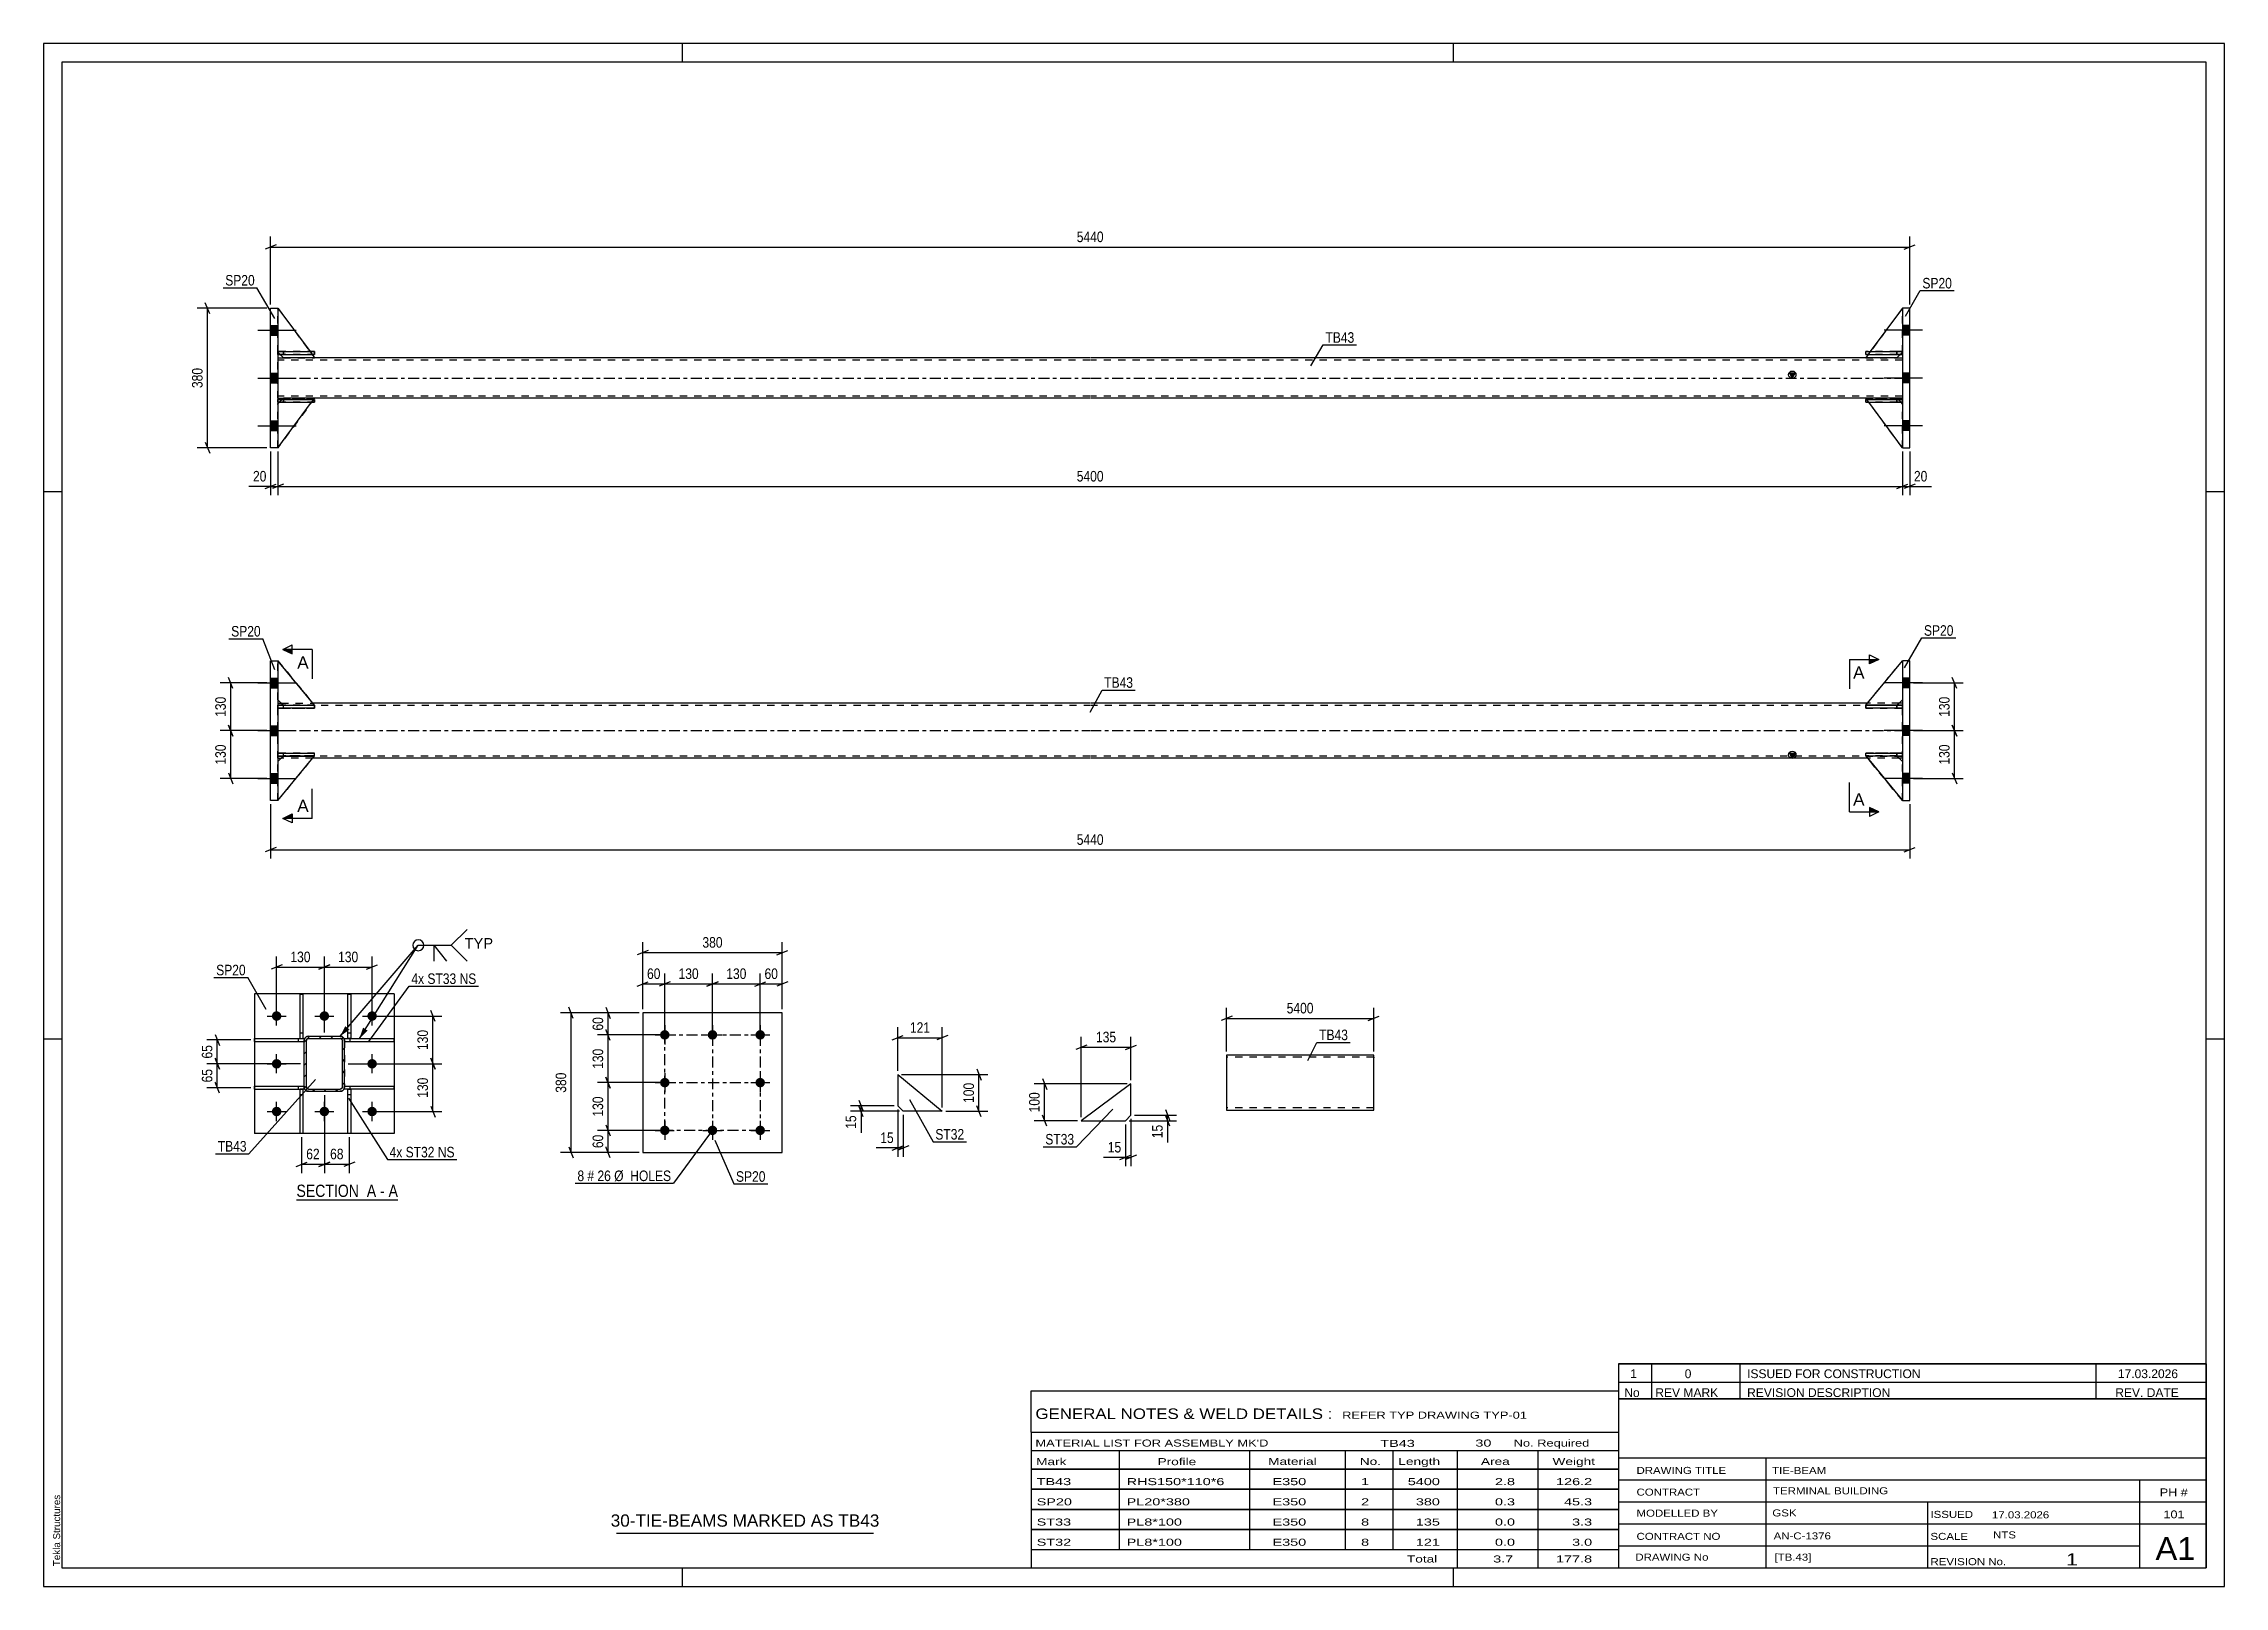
# Model space of a CAD drawing. Header units: millimetres. Extents: x 0 to 594, y 0 to 420.
import ezdxf

# ---------------------------------------------------------------- set-up
doc = ezdxf.new("R2010")
doc.units = ezdxf.units.MM
doc.linetypes.add('DXK_LINE_DOT2', pattern=[3.9198, 1.9599, -1.9599])
doc.linetypes.add('DXK_LINE_DOT3', pattern=[5.9187, 2.979, -0.9799, 0.9799, -0.9799])
doc.styles.add('Arial', font='ARIAL.TTF', dxfattribs={"height": 0.2})
doc.styles.add('Arial Narrow', font='ARIALN.TTF', dxfattribs={"height": 0.2})

# ---------------------------------------------------------------- blocks, each defined once
blk = doc.blocks.new('Unknown-580441642-1163')
at = {"color": 5, "linetype": 'Continuous'}
for p, q in [((594, 420), (0, 420)), ((0, 420), (0, 0)), ((174, 415), (174, 420)), ((384, 415), (384, 420)), ((594, 0), (594, 420)), ((589, 415), (5, 415)), ((5, 415), (5, 5)), ((589, 5), (589, 415)), ((5, 298), (0, 298)), ((594, 298), (589, 298)), ((5, 149), (0, 149)), ((594, 149), (589, 149)), ((0, 0), (594, 0)), ((5, 5), (589, 5)), ((174, 0), (174, 5)), ((384, 0), (384, 5))]:
    blk.add_line(p, q, dxfattribs=at)
at = {"color": 174, "linetype": 'Continuous', "style": 'Arial'}
blk.add_text('Tekla Structures', height=1.9102, rotation=90, dxfattribs=at).set_placement((4.5, 5.5))
blk = doc.blocks.new('Unknown-580441642-13 - 2137')
at = {"color": 6, "linetype": 'Continuous'}
blk.add_line((68.87, 105.27), (96.52, 105.27), dxfattribs=at)
at = {"color": 0, "linetype": 'Continuous'}
blk.add_wipeout([(86.98, 106.02), (86.98, 109.52), (68.87, 109.52), (68.87, 106.02)], dxfattribs=at)
blk.add_wipeout([(90.58, 106.02), (90.58, 109.52), (88.03, 109.52), (88.03, 106.02)], dxfattribs=at)
at = {"color": 7, "linetype": 'Continuous', "style": 'Arial Narrow'}
blk.add_text('SECTION ', height=3.34, dxfattribs=at).set_placement((68.87, 106.02))
at = {"color": 0, "linetype": 'Continuous'}
blk.add_wipeout([(92.91, 106.02), (92.91, 109.52), (91.63, 109.52), (91.63, 106.02)], dxfattribs=at)
at = {"color": 7, "linetype": 'Continuous', "style": 'Arial Narrow'}
blk.add_text('A', height=3.34, dxfattribs=at).set_placement((88.03, 106.02))
at = {"color": 0, "linetype": 'Continuous'}
blk.add_wipeout([(96.52, 106.02), (96.52, 109.52), (93.96, 109.52), (93.96, 106.02)], dxfattribs=at)
at = {"color": 7, "linetype": 'Continuous', "style": 'Arial Narrow'}
for s, p in [('-', (91.63, 106.02)), ('A', (93.96, 106.02))]:
    blk.add_text(s, height=3.34, dxfattribs=at).set_placement(p)
blk = doc.blocks.new('Part-580441642-1778 - 1776')
at = {"color": 2, "linetype": 'Continuous'}
for p, q in [((496.31, 239.87), (506.31, 251.96)), ((496.31, 239.87), (496.31, 239.87)), ((504.81, 239.87), (496.31, 239.87)), ((504.81, 239.87), (506.31, 241.37)), ((504.81, 239.87), (504.81, 239.87))]:
    blk.add_line(p, q, dxfattribs=at)
at = {"color": 7, "linetype": 'DXK_LINE_DOT2'}
for p, q in [((496.31, 239.87), (506.31, 251.96)), ((506.31, 251.96), (506.31, 241.37)), ((504.81, 239.87), (496.31, 239.87)), ((506.31, 241.37), (504.81, 239.87))]:
    blk.add_line(p, q, dxfattribs=at)
blk = doc.blocks.new('Part-580441642-1798 - 1776')
at = {"color": 7, "linetype": 'DXK_LINE_DOT2'}
for p, q in [((63.81, 226.06), (63.81, 226.86)), ((65.31, 226.86), (63.81, 226.86)), ((73.81, 226.86), (63.81, 226.86)), ((63.81, 226.06), (73.81, 226.06)), ((73.81, 226.06), (63.81, 226.06)), ((65.31, 226.06), (65.31, 226.86)), ((65.31, 226.86), (73.81, 226.86)), ((73.81, 226.06), (73.81, 226.86))]:
    blk.add_line(p, q, dxfattribs=at)
blk = doc.blocks.new('Part-580441642-1838 - 1776')
at = {"color": 2, "linetype": 'Continuous'}
for p, q in [((61.81, 213.96), (61.81, 251.96)), ((61.81, 251.96), (63.81, 251.96)), ((63.81, 251.96), (63.81, 213.96)), ((63.81, 213.96), (61.81, 213.96))]:
    blk.add_line(p, q, dxfattribs=at)
blk = doc.blocks.new('Part-580441642-1781 - 1776')
at = {"color": 2, "linetype": 'Continuous'}
for p, q in [((496.31, 239.06), (496.31, 239.86)), ((496.31, 239.86), (506.31, 239.86)), ((506.31, 239.06), (496.31, 239.06)), ((506.31, 239.06), (506.31, 239.86)), ((506.31, 239.86), (506.31, 239.86)), ((506.31, 239.06), (506.31, 239.06))]:
    blk.add_line(p, q, dxfattribs=at)
at = {"color": 7, "linetype": 'DXK_LINE_DOT2'}
for p, q in [((504.81, 239.86), (496.31, 239.86)), ((496.31, 239.06), (504.81, 239.06)), ((504.81, 239.06), (504.81, 239.86)), ((504.81, 239.86), (506.31, 239.86)), ((504.81, 239.06), (506.31, 239.06)), ((506.31, 239.06), (506.31, 239.86))]:
    blk.add_line(p, q, dxfattribs=at)
blk = doc.blocks.new('Part-580441642-1784 - 1776')
at = {"color": 2, "linetype": 'Continuous'}
for p, q in [((73.81, 239.87), (63.81, 251.96)), ((65.31, 239.87), (63.81, 241.37)), ((65.31, 239.87), (65.31, 239.87)), ((65.31, 239.87), (73.81, 239.87)), ((73.81, 239.87), (73.81, 239.87))]:
    blk.add_line(p, q, dxfattribs=at)
at = {"color": 7, "linetype": 'DXK_LINE_DOT2'}
for p, q in [((63.81, 241.37), (63.81, 251.96)), ((63.81, 251.96), (73.81, 239.87)), ((65.31, 239.87), (63.81, 241.37)), ((73.81, 239.87), (65.31, 239.87))]:
    blk.add_line(p, q, dxfattribs=at)
blk = doc.blocks.new('Part-580441642-1795 - 1776')
at = {"linetype": 'Continuous'}
blk.add_hatch(color=2, dxfattribs=at).paths.add_polyline_path([(476.31, 225.46), (475.51, 226.86), (477.11, 226.86)])
at = {"color": 2, "linetype": 'Continuous'}
for p, q in [((63.81, 240.46), (64.72, 240.46)), ((285.01, 240.46), (73.32, 240.46)), ((496.8, 240.46), (285.11, 240.46)), ((506.31, 240.46), (505.41, 240.46)), ((476.31, 225.46), (475.51, 226.86)), ((475.51, 226.86), (477.11, 226.86)), ((477.11, 226.86), (476.31, 225.46)), ((63.81, 225.46), (64.71, 225.46)), ((285.01, 225.46), (73.31, 225.46)), ((496.82, 225.46), (285.11, 225.46)), ((506.31, 225.46), (505.42, 225.46))]:
    blk.add_line(p, q, dxfattribs=at)
at = {"color": 7, "linetype": 'DXK_LINE_DOT2'}
for p, q in [((63.81, 225.46), (63.81, 240.46)), ((63.81, 239.86), (285.01, 239.86)), ((64.72, 240.46), (73.32, 240.46)), ((285.11, 239.86), (506.31, 239.86)), ((505.41, 240.46), (496.8, 240.46)), ((506.31, 225.46), (506.31, 240.46)), ((285.01, 226.06), (63.81, 226.06)), ((506.31, 226.06), (285.11, 226.06)), ((73.31, 225.46), (64.71, 225.46)), ((505.42, 225.46), (496.82, 225.46))]:
    blk.add_line(p, q, dxfattribs=at)
at = {"color": 7, "linetype": 'DXK_LINE_DOT3'}
for p, q in [((63.81, 232.96), (285.01, 232.96)), ((285.11, 232.96), (506.31, 232.96))]:
    blk.add_line(p, q, dxfattribs=at)
at = {"color": 2, "linetype": 'Continuous'}
blk.add_circle((476.31, 226.36), 1, dxfattribs=at)
blk = doc.blocks.new('Part-580441642-1801 - 1776')
at = {"color": 7, "linetype": 'DXK_LINE_DOT2'}
for p, q in [((63.81, 239.86), (63.81, 239.06)), ((65.31, 239.86), (63.81, 239.86)), ((73.81, 239.86), (63.81, 239.86)), ((63.81, 239.06), (73.81, 239.06)), ((73.81, 239.06), (63.81, 239.06)), ((65.31, 239.06), (65.31, 239.86)), ((65.31, 239.86), (73.81, 239.86)), ((73.81, 239.86), (73.81, 239.06))]:
    blk.add_line(p, q, dxfattribs=at)
blk = doc.blocks.new('Part-580441642-1804 - 1776')
at = {"color": 2, "linetype": 'Continuous'}
for p, q in [((63.81, 226.06), (63.81, 226.86)), ((63.81, 226.86), (73.81, 226.86)), ((63.81, 226.86), (63.81, 226.86)), ((63.81, 226.06), (72.99, 226.06)), ((63.81, 226.06), (63.81, 226.06)), ((73.81, 226.06), (73.81, 226.86)), ((73.81, 226.06), (73.81, 226.06))]:
    blk.add_line(p, q, dxfattribs=at)
at = {"color": 7, "linetype": 'DXK_LINE_DOT2'}
for p, q in [((63.81, 226.06), (63.81, 226.86)), ((65.31, 226.86), (63.81, 226.86)), ((63.81, 226.06), (65.31, 226.06)), ((65.31, 226.06), (65.31, 226.86)), ((65.31, 226.86), (73.81, 226.86)), ((73.81, 226.06), (65.31, 226.06)), ((72.99, 226.06), (73.81, 226.06))]:
    blk.add_line(p, q, dxfattribs=at)
blk = doc.blocks.new('Part-580441642-1807 - 1776')
at = {"color": 7, "linetype": 'DXK_LINE_DOT2'}
for p, q in [((65.31, 226.07), (63.81, 224.57)), ((63.81, 213.96), (73.81, 226.07)), ((63.81, 224.57), (65.31, 226.07)), ((63.81, 213.96), (73.81, 226.07)), ((73.81, 226.07), (65.31, 226.07)), ((65.31, 226.07), (65.31, 226.07)), ((65.31, 226.07), (73.81, 226.07)), ((73.81, 226.07), (73.81, 226.07)), ((63.81, 224.57), (63.81, 213.96))]:
    blk.add_line(p, q, dxfattribs=at)
blk = doc.blocks.new('Part-580441642-1810 - 1776')
at = {"color": 2, "linetype": 'Continuous'}
for p, q in [((63.81, 213.96), (73.81, 226.07)), ((63.81, 224.57), (65.3, 226.06)), ((73.81, 226.07), (72.99, 226.07)), ((73.81, 226.07), (73.81, 226.07)), ((63.81, 213.96), (63.81, 213.96)), ((63.81, 213.96), (63.81, 213.96))]:
    blk.add_line(p, q, dxfattribs=at)
at = {"color": 7, "linetype": 'DXK_LINE_DOT2'}
for p, q in [((63.81, 224.57), (65.31, 226.07)), ((63.81, 213.96), (73.81, 226.07)), ((65.3, 226.06), (65.31, 226.07)), ((72.99, 226.07), (65.31, 226.07)), ((65.31, 226.07), (65.31, 226.07)), ((65.31, 226.07), (73.81, 226.07)), ((63.81, 213.96), (63.81, 224.57))]:
    blk.add_line(p, q, dxfattribs=at)
blk = doc.blocks.new('Part-580441642-1813 - 1776')
at = {"color": 7, "linetype": 'DXK_LINE_DOT2'}
for p, q in [((63.81, 241.37), (63.81, 251.96)), ((63.81, 251.96), (73.81, 239.87)), ((73.81, 239.87), (63.81, 251.96)), ((65.31, 239.87), (63.81, 241.37)), ((63.81, 241.37), (65.31, 239.87)), ((73.81, 239.87), (65.31, 239.87)), ((65.31, 239.87), (65.31, 239.87)), ((65.31, 239.87), (73.81, 239.87)), ((73.81, 239.87), (73.81, 239.87))]:
    blk.add_line(p, q, dxfattribs=at)
blk = doc.blocks.new('Part-580441642-1816 - 1776')
at = {"color": 7, "linetype": 'DXK_LINE_DOT2'}
for p, q in [((506.31, 226.86), (496.31, 226.86)), ((496.31, 226.86), (506.31, 226.86)), ((496.31, 226.06), (496.31, 226.86)), ((504.81, 226.06), (496.31, 226.06)), ((496.31, 226.06), (506.31, 226.06)), ((504.81, 226.86), (504.81, 226.06)), ((504.81, 226.06), (506.31, 226.06)), ((506.31, 226.06), (506.31, 226.86))]:
    blk.add_line(p, q, dxfattribs=at)
blk = doc.blocks.new('Part-580441642-1819 - 1776')
at = {"color": 7, "linetype": 'DXK_LINE_DOT2'}
for p, q in [((496.31, 226.07), (496.31, 226.07)), ((504.81, 226.07), (496.31, 226.07)), ((496.31, 226.07), (506.31, 213.96)), ((504.81, 226.07), (496.31, 226.07)), ((506.31, 213.96), (496.31, 226.07)), ((506.31, 224.57), (504.81, 226.07)), ((504.81, 226.07), (504.81, 226.07)), ((506.31, 224.57), (504.81, 226.07)), ((506.31, 213.96), (506.31, 224.57))]:
    blk.add_line(p, q, dxfattribs=at)
blk = doc.blocks.new('Part-580441642-1822 - 1776')
at = {"color": 2, "linetype": 'Continuous'}
for p, q in [((496.31, 226.07), (496.31, 226.07)), ((497.14, 226.07), (496.31, 226.07)), ((496.31, 226.07), (506.31, 213.96)), ((506.31, 224.57), (504.82, 226.06)), ((506.31, 213.96), (506.31, 213.96)), ((506.31, 213.96), (506.31, 213.96))]:
    blk.add_line(p, q, dxfattribs=at)
at = {"color": 7, "linetype": 'DXK_LINE_DOT2'}
for p, q in [((504.81, 226.07), (496.31, 226.07)), ((506.31, 213.96), (496.31, 226.07)), ((504.81, 226.07), (497.14, 226.07)), ((504.82, 226.06), (504.81, 226.07)), ((504.81, 226.07), (504.81, 226.07)), ((506.31, 224.57), (504.81, 226.07)), ((506.31, 213.96), (506.31, 224.57))]:
    blk.add_line(p, q, dxfattribs=at)
blk = doc.blocks.new('Part-580441642-1825 - 1776')
at = {"color": 7, "linetype": 'DXK_LINE_DOT2'}
for p, q in [((496.31, 239.87), (506.31, 251.96)), ((496.31, 239.87), (506.31, 251.96)), ((506.31, 251.96), (506.31, 241.37)), ((496.31, 239.87), (496.31, 239.87)), ((504.81, 239.87), (496.31, 239.87)), ((504.81, 239.87), (496.31, 239.87)), ((506.31, 241.37), (504.81, 239.87)), ((506.31, 241.37), (504.81, 239.87)), ((504.81, 239.87), (504.81, 239.87))]:
    blk.add_line(p, q, dxfattribs=at)
blk = doc.blocks.new('Bolt-580441642-1826 - 1776')
at = {"linetype": 'Continuous'}
for points in [[(61.81, 247.26), (61.81, 244.66), (63.81, 244.66), (63.81, 247.26)], [(61.81, 247.26), (61.81, 244.66), (63.81, 244.66), (63.81, 247.26)], [(61.81, 247.26), (61.81, 244.66), (63.81, 244.66), (63.81, 247.26)], [(61.81, 234.26), (61.81, 231.66), (63.81, 231.66), (63.81, 234.26)], [(61.81, 234.26), (61.81, 231.66), (63.81, 231.66), (63.81, 234.26)], [(61.81, 221.26), (61.81, 218.66), (63.81, 218.66), (63.81, 221.26)], [(61.81, 221.26), (61.81, 218.66), (63.81, 218.66), (63.81, 221.26)], [(61.81, 221.26), (61.81, 218.66), (63.81, 218.66), (63.81, 221.26)]]:
    blk.add_hatch(color=1, dxfattribs=at).paths.add_polyline_path(points)
at = {"color": 1, "linetype": 'Continuous'}
for p, q in [((58.31, 245.96), (68.81, 245.96)), ((58.31, 245.96), (68.81, 245.96)), ((58.31, 245.96), (68.81, 245.96)), ((61.81, 247.26), (63.81, 247.26)), ((61.81, 247.26), (63.81, 247.26)), ((61.81, 247.26), (63.81, 247.26)), ((61.81, 244.66), (63.81, 244.66)), ((61.81, 244.66), (63.81, 244.66)), ((61.81, 244.66), (63.81, 244.66)), ((58.31, 232.96), (68.81, 232.96)), ((58.31, 232.96), (68.81, 232.96)), ((61.81, 234.26), (63.81, 234.26)), ((61.81, 234.26), (63.81, 234.26)), ((61.81, 231.66), (63.81, 231.66)), ((61.81, 231.66), (63.81, 231.66)), ((58.31, 219.96), (68.81, 219.96)), ((58.31, 219.96), (68.81, 219.96)), ((58.31, 219.96), (68.81, 219.96)), ((61.81, 221.26), (63.81, 221.26)), ((61.81, 221.26), (63.81, 221.26)), ((61.81, 221.26), (63.81, 221.26)), ((61.81, 218.66), (63.81, 218.66)), ((61.81, 218.66), (63.81, 218.66)), ((61.81, 218.66), (63.81, 218.66))]:
    blk.add_line(p, q, dxfattribs=at)
blk = doc.blocks.new('Bolt-580441642-1827 - 1776')
at = {"linetype": 'Continuous'}
for points in [[(506.31, 247.26), (506.31, 244.66), (508.31, 244.66), (508.31, 247.26)], [(506.31, 247.26), (506.31, 244.66), (508.31, 244.66), (508.31, 247.26)], [(506.31, 247.26), (506.31, 244.66), (508.31, 244.66), (508.31, 247.26)], [(506.31, 234.26), (506.31, 231.66), (508.31, 231.66), (508.31, 234.26)], [(506.31, 234.26), (506.31, 231.66), (508.31, 231.66), (508.31, 234.26)], [(506.31, 221.26), (506.31, 218.66), (508.31, 218.66), (508.31, 221.26)], [(506.31, 221.26), (506.31, 218.66), (508.31, 218.66), (508.31, 221.26)], [(506.31, 221.26), (506.31, 218.66), (508.31, 218.66), (508.31, 221.26)]]:
    blk.add_hatch(color=1, dxfattribs=at).paths.add_polyline_path(points)
at = {"color": 1, "linetype": 'Continuous'}
for p, q in [((511.81, 245.96), (501.31, 245.96)), ((511.81, 245.96), (501.31, 245.96)), ((511.81, 245.96), (501.31, 245.96)), ((508.31, 247.26), (506.31, 247.26)), ((508.31, 247.26), (506.31, 247.26)), ((508.31, 247.26), (506.31, 247.26)), ((508.31, 244.66), (506.31, 244.66)), ((508.31, 244.66), (506.31, 244.66)), ((508.31, 244.66), (506.31, 244.66)), ((511.81, 232.96), (501.31, 232.96)), ((511.81, 232.96), (501.31, 232.96)), ((508.31, 234.26), (506.31, 234.26)), ((508.31, 234.26), (506.31, 234.26)), ((508.31, 231.66), (506.31, 231.66)), ((508.31, 231.66), (506.31, 231.66)), ((511.81, 219.96), (501.31, 219.96)), ((511.81, 219.96), (501.31, 219.96)), ((511.81, 219.96), (501.31, 219.96)), ((508.31, 221.26), (506.31, 221.26)), ((508.31, 221.26), (506.31, 221.26)), ((508.31, 221.26), (506.31, 221.26)), ((508.31, 218.66), (506.31, 218.66)), ((508.31, 218.66), (506.31, 218.66)), ((508.31, 218.66), (506.31, 218.66))]:
    blk.add_line(p, q, dxfattribs=at)
blk = doc.blocks.new('Part-580441642-1830 - 1776')
at = {"color": 2, "linetype": 'Continuous'}
for p, q in [((496.31, 226.06), (496.31, 226.86)), ((496.31, 226.86), (506.31, 226.86)), ((496.31, 226.06), (496.32, 226.06)), ((506.31, 226.06), (497.14, 226.06)), ((506.31, 226.06), (506.31, 226.86)), ((506.31, 226.86), (506.31, 226.86)), ((506.31, 226.06), (506.31, 226.06))]:
    blk.add_line(p, q, dxfattribs=at)
at = {"color": 7, "linetype": 'DXK_LINE_DOT2'}
for p, q in [((504.81, 226.86), (496.31, 226.86)), ((496.31, 226.06), (504.81, 226.06)), ((497.14, 226.06), (496.32, 226.06)), ((504.81, 226.06), (504.81, 226.86)), ((504.81, 226.86), (506.31, 226.86)), ((504.81, 226.06), (506.31, 226.06)), ((506.31, 226.06), (506.31, 226.86))]:
    blk.add_line(p, q, dxfattribs=at)
blk = doc.blocks.new('Part-580441642-1833 - 1776')
at = {"color": 2, "linetype": 'Continuous'}
for p, q in [((63.81, 239.06), (63.81, 239.86)), ((63.81, 239.86), (73.81, 239.86)), ((63.81, 239.86), (63.81, 239.86)), ((73.81, 239.06), (63.81, 239.06)), ((63.81, 239.06), (63.81, 239.06)), ((73.81, 239.06), (73.81, 239.86))]:
    blk.add_line(p, q, dxfattribs=at)
at = {"color": 7, "linetype": 'DXK_LINE_DOT2'}
for p, q in [((63.81, 239.06), (63.81, 239.86)), ((65.31, 239.86), (63.81, 239.86)), ((63.81, 239.06), (65.31, 239.06)), ((65.31, 239.06), (65.31, 239.86)), ((73.81, 239.86), (65.31, 239.86)), ((65.31, 239.06), (73.81, 239.06))]:
    blk.add_line(p, q, dxfattribs=at)
blk = doc.blocks.new('Part-580441642-1839 - 1776')
at = {"color": 7, "linetype": 'DXK_LINE_DOT2'}
for p, q in [((506.31, 239.86), (496.31, 239.86)), ((496.31, 239.86), (506.31, 239.86)), ((496.31, 239.86), (496.31, 239.06)), ((504.81, 239.06), (496.31, 239.06)), ((496.31, 239.06), (506.31, 239.06)), ((504.81, 239.86), (504.81, 239.06)), ((504.81, 239.06), (506.31, 239.06)), ((506.31, 239.06), (506.31, 239.86))]:
    blk.add_line(p, q, dxfattribs=at)
blk = doc.blocks.new('Part-580441642-1844 - 1776')
at = {"color": 2, "linetype": 'Continuous'}
for p, q in [((508.31, 251.96), (506.31, 251.96)), ((506.31, 251.96), (506.31, 213.96)), ((508.31, 213.96), (508.31, 251.96)), ((506.31, 213.96), (508.31, 213.96))]:
    blk.add_line(p, q, dxfattribs=at)
blk = doc.blocks.new('Part-580441642-1432 - 1403')
at = {"color": 2, "linetype": 'Continuous'}
for p, q in [((342.2, 144.64), (322.2, 144.64)), ((322.2, 144.64), (322.2, 129.73)), ((362.3, 144.64), (342.3, 144.64)), ((362.3, 130.84), (362.3, 144.64)), ((362.3, 129.64), (362.3, 130.84)), ((322.2, 129.73), (322.2, 129.64)), ((322.2, 129.64), (342.2, 129.64)), ((342.3, 129.64), (362.3, 129.64))]:
    blk.add_line(p, q, dxfattribs=at)
at = {"color": 7, "linetype": 'DXK_LINE_DOT2'}
for p, q in [((342.2, 144.04), (322.2, 144.04)), ((362.3, 144.04), (342.3, 144.04)), ((362.3, 144.04), (362.3, 143.99)), ((362.3, 143.99), (362.3, 144.04)), ((362.3, 143.9), (362.3, 143.99)), ((362.3, 143.99), (362.3, 143.9)), ((322.2, 130.24), (322.2, 130.28)), ((342.2, 130.24), (322.2, 130.24)), ((362.3, 130.24), (342.3, 130.24)), ((362.3, 130.28), (362.3, 130.61)), ((362.3, 130.24), (362.3, 130.28))]:
    blk.add_line(p, q, dxfattribs=at)
blk = doc.blocks.new('Part-580441642-2007 - 1991')
at = {"color": 2, "linetype": 'Continuous'}
for p, q in [((296.14, 136.78), (282.64, 126.78)), ((296.14, 128.28), (296.14, 136.78)), ((282.64, 126.78), (294.64, 126.78)), ((294.64, 126.78), (296.14, 128.28))]:
    blk.add_line(p, q, dxfattribs=at)
blk = doc.blocks.new('Part-580441642-1650 - 1642')
at = {"color": 7, "linetype": 'DXK_LINE_DOT2'}
for p, q in [((63.81, 335.36), (63.81, 336.16)), ((63.81, 336.16), (65.31, 336.16)), ((63.81, 336.16), (73.81, 336.16)), ((65.31, 335.36), (63.81, 335.36)), ((63.81, 335.36), (63.81, 335.36)), ((63.81, 335.36), (73.81, 335.36)), ((65.31, 335.36), (65.31, 336.16)), ((65.31, 336.16), (73.81, 336.16)), ((73.81, 335.36), (65.31, 335.36)), ((73.81, 335.36), (73.81, 336.16))]:
    blk.add_line(p, q, dxfattribs=at)
blk = doc.blocks.new('Part-580441642-1658 - 1642')
at = {"linetype": 'Continuous'}
blk.add_hatch(color=2, dxfattribs=at).paths.add_polyline_path([(476.31, 328.97), (475.51, 330.37), (477.11, 330.37)])
at = {"color": 2, "linetype": 'Continuous'}
for p, q in [((63.81, 334.47), (65.31, 334.47)), ((285.01, 334.47), (73.81, 334.47)), ((496.31, 334.47), (285.11, 334.47)), ((504.81, 334.47), (506.31, 334.47)), ((476.31, 328.97), (475.51, 330.37)), ((475.51, 330.37), (477.11, 330.37)), ((477.11, 330.37), (476.31, 328.97)), ((63.81, 323.47), (65.31, 323.47)), ((285.01, 323.47), (73.81, 323.47)), ((496.31, 323.47), (285.11, 323.47)), ((506.31, 323.47), (504.81, 323.47))]:
    blk.add_line(p, q, dxfattribs=at)
at = {"color": 7, "linetype": 'DXK_LINE_DOT2'}
for p, q in [((63.81, 323.47), (63.81, 334.47)), ((285.01, 333.87), (63.81, 333.87)), ((65.31, 334.47), (73.81, 334.47)), ((506.31, 333.87), (285.11, 333.87)), ((504.81, 334.47), (496.31, 334.47)), ((506.31, 334.47), (506.31, 323.47)), ((285.01, 324.07), (63.81, 324.07)), ((73.81, 323.47), (65.31, 323.47)), ((506.31, 324.07), (285.11, 324.07)), ((504.81, 323.47), (496.31, 323.47))]:
    blk.add_line(p, q, dxfattribs=at)
at = {"color": 7, "linetype": 'DXK_LINE_DOT3'}
for p, q in [((63.81, 328.97), (285.01, 328.97)), ((285.11, 328.97), (506.31, 328.97))]:
    blk.add_line(p, q, dxfattribs=at)
at = {"color": 2, "linetype": 'Continuous'}
blk.add_circle((476.31, 329.87), 1, dxfattribs=at)
blk = doc.blocks.new('Part-580441642-1644 - 1642')
at = {"color": 2, "linetype": 'Continuous'}
for p, q in [((496.31, 335.36), (496.31, 336.16)), ((496.31, 336.16), (506.31, 336.16)), ((496.31, 335.36), (506.31, 335.36)), ((506.31, 336.16), (506.31, 336.16)), ((506.31, 336.16), (506.31, 335.36))]:
    blk.add_line(p, q, dxfattribs=at)
at = {"color": 7, "linetype": 'DXK_LINE_DOT2'}
for p, q in [((504.81, 336.16), (496.31, 336.16)), ((504.81, 335.36), (496.31, 335.36)), ((506.31, 336.16), (504.81, 336.16)), ((504.81, 336.16), (504.81, 335.36)), ((504.81, 335.36), (506.31, 335.36))]:
    blk.add_line(p, q, dxfattribs=at)
blk = doc.blocks.new('Part-580441642-1645 - 1642')
at = {"color": 7, "linetype": 'DXK_LINE_DOT2'}
for p, q in [((496.31, 322.36), (496.31, 323.16)), ((504.81, 323.16), (496.31, 323.16)), ((496.31, 323.16), (506.31, 323.16)), ((504.81, 322.36), (496.31, 322.36)), ((496.31, 322.36), (506.31, 322.36)), ((504.81, 322.36), (504.81, 323.16)), ((504.81, 323.16), (506.31, 323.16)), ((506.31, 322.36), (504.81, 322.36)), ((506.31, 322.36), (506.31, 323.16)), ((506.31, 322.36), (506.31, 322.36))]:
    blk.add_line(p, q, dxfattribs=at)
blk = doc.blocks.new('Part-580441642-1646 - 1642')
at = {"color": 7, "linetype": 'DXK_LINE_DOT2'}
for p, q in [((496.31, 335.36), (496.31, 336.16)), ((504.81, 336.16), (496.31, 336.16)), ((496.31, 336.16), (506.31, 336.16)), ((504.81, 335.36), (496.31, 335.36)), ((496.31, 335.36), (506.31, 335.36)), ((504.81, 335.36), (504.81, 336.16)), ((504.81, 336.16), (506.31, 336.16)), ((506.31, 335.36), (504.81, 335.36)), ((506.31, 335.36), (506.31, 336.16)), ((506.31, 335.36), (506.31, 335.36))]:
    blk.add_line(p, q, dxfattribs=at)
blk = doc.blocks.new('Part-580441642-1647 - 1642')
at = {"color": 7, "linetype": 'DXK_LINE_DOT2'}
for p, q in [((506.31, 347.97), (496.31, 334.47)), ((506.31, 335.97), (506.31, 347.97)), ((496.31, 334.47), (504.81, 334.47)), ((504.81, 334.47), (506.31, 335.97))]:
    blk.add_line(p, q, dxfattribs=at)
blk = doc.blocks.new('Part-580441642-1648 - 1642')
at = {"color": 2, "linetype": 'Continuous'}
for p, q in [((63.81, 336.16), (63.81, 336.16)), ((63.81, 336.16), (73.81, 336.16)), ((63.81, 336.16), (63.81, 335.36)), ((63.81, 335.36), (73.81, 335.36)), ((73.81, 336.16), (73.81, 335.36))]:
    blk.add_line(p, q, dxfattribs=at)
at = {"color": 7, "linetype": 'DXK_LINE_DOT2'}
for p, q in [((65.31, 336.16), (63.81, 336.16)), ((63.81, 336.16), (63.81, 336.16)), ((63.81, 335.36), (65.31, 335.36)), ((63.81, 335.36), (63.81, 335.36)), ((73.81, 336.16), (65.31, 336.16)), ((65.31, 336.16), (65.31, 335.36)), ((65.31, 335.36), (73.81, 335.36))]:
    blk.add_line(p, q, dxfattribs=at)
blk = doc.blocks.new('Part-580441642-1649 - 1642')
at = {"color": 7, "linetype": 'DXK_LINE_DOT2'}
for p, q in [((63.81, 322.36), (63.81, 323.16)), ((63.81, 323.16), (65.31, 323.16)), ((73.58, 323.16), (63.81, 323.16)), ((65.31, 322.36), (63.81, 322.36)), ((63.81, 322.36), (63.81, 322.36)), ((63.81, 322.36), (73.81, 322.36)), ((65.31, 322.36), (65.31, 323.16)), ((65.31, 323.16), (73.81, 323.16)), ((73.81, 322.36), (65.31, 322.36)), ((73.81, 322.36), (73.81, 323.16))]:
    blk.add_line(p, q, dxfattribs=at)
blk = doc.blocks.new('Part-580441642-1651 - 1642')
at = {"color": 7, "linetype": 'DXK_LINE_DOT2'}
for p, q in [((63.81, 321.97), (65.31, 323.47)), ((73.81, 323.47), (63.81, 309.97)), ((65.31, 323.47), (63.81, 321.97)), ((63.81, 309.97), (63.81, 321.97)), ((65.31, 323.47), (73.81, 323.47)), ((65.31, 323.47), (65.31, 323.47)), ((73.81, 323.47), (65.31, 323.47))]:
    blk.add_line(p, q, dxfattribs=at)
blk = doc.blocks.new('Part-580441642-1652 - 1642')
at = {"color": 2, "linetype": 'Continuous'}
for p, q in [((63.81, 347.97), (72.57, 336.16)), ((64.43, 335.36), (65.31, 334.47)), ((73.81, 334.47), (65.31, 334.47)), ((73.16, 335.36), (73.81, 334.47))]:
    blk.add_line(p, q, dxfattribs=at)
at = {"color": 7, "linetype": 'DXK_LINE_DOT2'}
for p, q in [((63.81, 347.97), (63.81, 347.97)), ((63.81, 335.97), (63.81, 347.97)), ((63.81, 347.97), (63.81, 347.97)), ((64.43, 335.36), (63.81, 335.97)), ((72.57, 336.16), (73.16, 335.36))]:
    blk.add_line(p, q, dxfattribs=at)
blk = doc.blocks.new('Part-580441642-1653 - 1642')
at = {"color": 7, "linetype": 'DXK_LINE_DOT2'}
for p, q in [((63.81, 347.97), (73.81, 334.47)), ((63.81, 335.97), (63.81, 347.97)), ((65.31, 334.47), (63.81, 335.97)), ((73.81, 334.47), (65.31, 334.47))]:
    blk.add_line(p, q, dxfattribs=at)
blk = doc.blocks.new('Part-580441642-1663 - 1642')
at = {"color": 2, "linetype": 'Continuous'}
for p, q in [((508.31, 347.97), (506.31, 347.97)), ((506.31, 347.97), (506.31, 309.97)), ((508.31, 309.97), (508.31, 347.97)), ((506.31, 309.97), (508.31, 309.97))]:
    blk.add_line(p, q, dxfattribs=at)
blk = doc.blocks.new('Part-580441642-1664 - 1642')
at = {"color": 2, "linetype": 'Continuous'}
for p, q in [((506.31, 347.97), (497.56, 336.16)), ((496.97, 335.36), (496.31, 334.47)), ((504.81, 334.47), (496.31, 334.47)), ((505.7, 335.36), (504.81, 334.47))]:
    blk.add_line(p, q, dxfattribs=at)
at = {"color": 7, "linetype": 'DXK_LINE_DOT2'}
for p, q in [((506.31, 347.97), (506.31, 335.97)), ((497.56, 336.16), (496.97, 335.36)), ((506.31, 335.97), (505.7, 335.36))]:
    blk.add_line(p, q, dxfattribs=at)
blk = doc.blocks.new('Part-580441642-1669 - 1642')
at = {"color": 2, "linetype": 'Continuous'}
for p, q in [((61.81, 347.97), (63.81, 347.97)), ((61.81, 309.97), (61.81, 347.97)), ((63.81, 347.97), (63.81, 309.97)), ((63.81, 309.97), (61.81, 309.97))]:
    blk.add_line(p, q, dxfattribs=at)
blk = doc.blocks.new('Part-580441642-1670 - 1642')
at = {"color": 7, "linetype": 'DXK_LINE_DOT2'}
for p, q in [((63.81, 321.97), (65.31, 323.47)), ((63.81, 309.97), (63.81, 321.97)), ((64.2, 322.36), (65, 323.16)), ((65.31, 323.47), (73.81, 323.47)), ((73.58, 323.16), (72.99, 322.36)), ((63.81, 309.97), (63.81, 309.97))]:
    blk.add_line(p, q, dxfattribs=at)
at = {"color": 2, "linetype": 'Continuous'}
for p, q in [((63.81, 321.97), (64.2, 322.36)), ((63.81, 309.97), (72.99, 322.36)), ((65, 323.16), (65.31, 323.47)), ((65.31, 323.47), (65.31, 323.47)), ((73.81, 323.47), (65.31, 323.47)), ((73.81, 323.47), (73.58, 323.16)), ((73.81, 323.47), (73.81, 323.47))]:
    blk.add_line(p, q, dxfattribs=at)
blk = doc.blocks.new('Part-580441642-1671 - 1642')
at = {"color": 7, "linetype": 'DXK_LINE_DOT2'}
for p, q in [((506.31, 309.97), (496.31, 323.47)), ((496.31, 323.47), (504.81, 323.47)), ((504.81, 323.47), (496.31, 323.47)), ((504.81, 323.47), (506.31, 321.97)), ((504.81, 323.47), (504.81, 323.47)), ((504.81, 323.47), (506.31, 321.97)), ((506.31, 321.97), (506.31, 321.97)), ((506.31, 309.97), (506.31, 321.97))]:
    blk.add_line(p, q, dxfattribs=at)
blk = doc.blocks.new('Bolt-580441642-1672 - 1642')
at = {"linetype": 'Continuous'}
for points in [[(506.31, 343.27), (506.31, 340.67), (508.31, 340.67), (508.31, 343.27)], [(506.31, 343.27), (506.31, 340.67), (508.31, 340.67), (508.31, 343.27)], [(506.31, 343.27), (506.31, 340.67), (508.31, 340.67), (508.31, 343.27)], [(506.31, 330.27), (506.31, 327.67), (508.31, 327.67), (508.31, 330.27)], [(506.31, 330.27), (506.31, 327.67), (508.31, 327.67), (508.31, 330.27)], [(506.31, 317.27), (506.31, 314.67), (508.31, 314.67), (508.31, 317.27)], [(506.31, 317.27), (506.31, 314.67), (508.31, 314.67), (508.31, 317.27)], [(506.31, 317.27), (506.31, 314.67), (508.31, 314.67), (508.31, 317.27)]]:
    blk.add_hatch(color=1, dxfattribs=at).paths.add_polyline_path(points)
at = {"color": 1, "linetype": 'Continuous'}
for p, q in [((511.81, 341.97), (501.31, 341.97)), ((511.81, 341.97), (501.31, 341.97)), ((511.81, 341.97), (501.31, 341.97)), ((508.31, 343.27), (506.31, 343.27)), ((508.31, 343.27), (506.31, 343.27)), ((508.31, 343.27), (506.31, 343.27)), ((508.31, 340.67), (506.31, 340.67)), ((508.31, 340.67), (506.31, 340.67)), ((508.31, 340.67), (506.31, 340.67)), ((511.81, 328.97), (501.31, 328.97)), ((511.81, 328.97), (501.31, 328.97)), ((508.31, 330.27), (506.31, 330.27)), ((508.31, 330.27), (506.31, 330.27)), ((508.31, 327.67), (506.31, 327.67)), ((508.31, 327.67), (506.31, 327.67)), ((511.81, 315.97), (501.31, 315.97)), ((511.81, 315.97), (501.31, 315.97)), ((511.81, 315.97), (501.31, 315.97)), ((508.31, 317.27), (506.31, 317.27)), ((508.31, 317.27), (506.31, 317.27)), ((508.31, 317.27), (506.31, 317.27)), ((508.31, 314.67), (506.31, 314.67)), ((508.31, 314.67), (506.31, 314.67)), ((508.31, 314.67), (506.31, 314.67))]:
    blk.add_line(p, q, dxfattribs=at)
blk = doc.blocks.new('Bolt-580441642-1673 - 1642')
at = {"linetype": 'Continuous'}
for points in [[(63.81, 340.67), (63.81, 343.27), (61.81, 343.27), (61.81, 340.67)], [(63.81, 340.67), (63.81, 343.27), (61.81, 343.27), (61.81, 340.67)], [(63.81, 340.67), (63.81, 343.27), (61.81, 343.27), (61.81, 340.67)], [(63.81, 327.67), (63.81, 330.27), (61.81, 330.27), (61.81, 327.67)], [(63.81, 327.67), (63.81, 330.27), (61.81, 330.27), (61.81, 327.67)], [(63.81, 314.67), (63.81, 317.27), (61.81, 317.27), (61.81, 314.67)], [(63.81, 314.67), (63.81, 317.27), (61.81, 317.27), (61.81, 314.67)], [(63.81, 314.67), (63.81, 317.27), (61.81, 317.27), (61.81, 314.67)]]:
    blk.add_hatch(color=1, dxfattribs=at).paths.add_polyline_path(points)
at = {"color": 1, "linetype": 'Continuous'}
for p, q in [((58.31, 341.97), (68.81, 341.97)), ((58.31, 341.97), (68.81, 341.97)), ((58.31, 341.97), (68.81, 341.97)), ((61.81, 343.27), (63.81, 343.27)), ((61.81, 343.27), (63.81, 343.27)), ((61.81, 343.27), (63.81, 343.27)), ((61.81, 340.67), (63.81, 340.67)), ((61.81, 340.67), (63.81, 340.67)), ((61.81, 340.67), (63.81, 340.67)), ((58.31, 328.97), (68.81, 328.97)), ((58.31, 328.97), (68.81, 328.97)), ((61.81, 330.27), (63.81, 330.27)), ((61.81, 330.27), (63.81, 330.27)), ((61.81, 327.67), (63.81, 327.67)), ((61.81, 327.67), (63.81, 327.67)), ((58.31, 315.97), (68.81, 315.97)), ((58.31, 315.97), (68.81, 315.97)), ((58.31, 315.97), (68.81, 315.97)), ((61.81, 317.27), (63.81, 317.27)), ((61.81, 317.27), (63.81, 317.27)), ((61.81, 317.27), (63.81, 317.27)), ((61.81, 314.67), (63.81, 314.67)), ((61.81, 314.67), (63.81, 314.67)), ((61.81, 314.67), (63.81, 314.67))]:
    blk.add_line(p, q, dxfattribs=at)
blk = doc.blocks.new('Part-580441642-1680 - 1642')
at = {"color": 2, "linetype": 'Continuous'}
for p, q in [((496.31, 322.36), (496.31, 323.16)), ((496.31, 323.16), (506.31, 323.16)), ((496.31, 322.36), (506.31, 322.36)), ((506.31, 323.16), (506.31, 323.16)), ((506.31, 322.36), (506.31, 323.16))]:
    blk.add_line(p, q, dxfattribs=at)
at = {"color": 7, "linetype": 'DXK_LINE_DOT2'}
for p, q in [((504.81, 323.16), (496.31, 323.16)), ((504.81, 322.36), (496.31, 322.36)), ((506.31, 323.16), (504.81, 323.16)), ((504.81, 323.16), (504.81, 322.36)), ((504.81, 322.36), (506.31, 322.36)), ((506.31, 322.36), (506.31, 322.36))]:
    blk.add_line(p, q, dxfattribs=at)
blk = doc.blocks.new('Part-580441642-1681 - 1642')
at = {"color": 2, "linetype": 'Continuous'}
for p, q in [((496.31, 323.47), (496.31, 323.47)), ((504.81, 323.47), (496.31, 323.47)), ((496.55, 323.16), (496.31, 323.47)), ((506.31, 309.97), (497.14, 322.36)), ((504.81, 323.47), (504.81, 323.47)), ((505.13, 323.16), (504.81, 323.47)), ((506.31, 321.97), (505.93, 322.36))]:
    blk.add_line(p, q, dxfattribs=at)
at = {"color": 7, "linetype": 'DXK_LINE_DOT2'}
for p, q in [((496.31, 323.47), (504.81, 323.47)), ((497.14, 322.36), (496.55, 323.16)), ((504.81, 323.47), (506.31, 321.97)), ((505.93, 322.36), (505.13, 323.16)), ((506.31, 321.97), (506.31, 321.97)), ((506.31, 309.97), (506.31, 321.97)), ((506.31, 309.97), (506.31, 309.97))]:
    blk.add_line(p, q, dxfattribs=at)
blk = doc.blocks.new('Part-580441642-1682 - 1642')
at = {"color": 2, "linetype": 'Continuous'}
for p, q in [((63.81, 323.16), (63.81, 323.16)), ((63.81, 323.16), (73.81, 323.16)), ((63.81, 322.36), (63.81, 323.16)), ((63.81, 322.36), (73.81, 322.36)), ((73.81, 323.16), (73.81, 322.36))]:
    blk.add_line(p, q, dxfattribs=at)
at = {"color": 7, "linetype": 'DXK_LINE_DOT2'}
for p, q in [((65.31, 323.16), (63.81, 323.16)), ((63.81, 323.16), (63.81, 323.16)), ((63.81, 322.36), (63.81, 322.36)), ((63.81, 322.36), (65.31, 322.36)), ((63.81, 322.36), (63.81, 322.36)), ((73.81, 323.16), (65.31, 323.16)), ((65.31, 323.16), (65.31, 322.36)), ((65.31, 322.36), (73.81, 322.36))]:
    blk.add_line(p, q, dxfattribs=at)
blk = doc.blocks.new('Part-580441642-2157 - 2137')
at = {"color": 2, "linetype": 'Continuous'}
for p, q in [((82.85, 149.17), (82.85, 161.26)), ((82.85, 161.26), (83.65, 161.26)), ((83.65, 161.26), (83.65, 149.17)), ((83.65, 149.17), (82.85, 149.17))]:
    blk.add_line(p, q, dxfattribs=at)
at = {"color": 7, "linetype": 'DXK_LINE_DOT2'}
blk.add_line((82.85, 150.67), (83.65, 150.67), dxfattribs=at)
blk = doc.blocks.new('Part-580441642-2167 - 2137')
at = {"color": 2, "linetype": 'Continuous'}
for p, q in [((57.47, 135.36), (57.47, 136.16)), ((57.47, 136.16), (70.97, 136.16)), ((57.47, 135.36), (69.85, 135.36)), ((70.97, 135.36), (70.65, 135.36)), ((70.97, 135.36), (70.97, 135.97))]:
    blk.add_line(p, q, dxfattribs=at)
at = {"color": 7, "linetype": 'DXK_LINE_DOT2'}
for p, q in [((69.47, 135.36), (69.47, 136.16)), ((70.65, 135.36), (69.85, 135.36)), ((70.97, 136.16), (70.97, 135.97))]:
    blk.add_line(p, q, dxfattribs=at)
blk = doc.blocks.new('Part-580441642-2143 - 2137')
at = {"color": 2, "linetype": 'Continuous'}
for p, q in [((95.47, 161.27), (57.47, 161.27)), ((57.47, 161.27), (57.47, 123.27)), ((95.47, 161.27), (95.47, 123.27)), ((95.47, 123.27), (57.47, 123.27))]:
    blk.add_line(p, q, dxfattribs=at)
blk = doc.blocks.new('Part-580441642-2172 - 2137')
at = {"color": 2, "linetype": 'Continuous'}
for p, q in [((81.97, 148.56), (81.97, 149.16)), ((81.97, 149.16), (95.47, 149.16)), ((95.47, 148.36), (95.47, 149.16)), ((81.97, 148.36), (95.47, 148.36))]:
    blk.add_line(p, q, dxfattribs=at)
at = {"color": 7, "linetype": 'DXK_LINE_DOT2'}
for p, q in [((81.97, 148.56), (81.97, 148.36)), ((83.47, 148.36), (83.47, 149.16))]:
    blk.add_line(p, q, dxfattribs=at)
blk = doc.blocks.new('Part-580441642-2148 - 2137')
at = {"linetype": 'Continuous'}
h = blk.add_hatch(dxfattribs=at)
h.set_pattern_fill('', scale=0.7, style=0, pattern_type=0)
h.set_pattern_definition([(45, (81.6155, 149.4146), (-1.57154, 1.57154), [])])
h.paths.add_polyline_path([(81.88, 149.03), (81.62, 149.41), (81.23, 149.67), (80.77, 149.77), (72.17, 149.77), (71.71, 149.67), (71.32, 149.41), (71.06, 149.03), (70.97, 148.57), (70.97, 135.97), (71.06, 135.51), (71.32, 135.12), (71.71, 134.86), (72.17, 134.77), (80.77, 134.77), (81.23, 134.86), (81.62, 135.12), (81.88, 135.51), (81.97, 135.97), (81.97, 148.57)])
h.paths.add_polyline_path([(81.37, 135.97), (81.32, 135.74), (81.19, 135.54), (81, 135.41), (80.77, 135.37), (72.17, 135.37), (71.94, 135.41), (71.74, 135.54), (71.61, 135.74), (71.57, 135.97), (71.57, 148.57), (71.61, 148.8), (71.74, 148.99), (71.94, 149.12), (72.17, 149.17), (80.77, 149.17), (81, 149.12), (81.19, 148.99), (81.32, 148.8), (81.37, 148.57)])
at = {"color": 7, "linetype": 'DXK_LINE_DOT2'}
for p, q in [((70.97, 148.57), (71.06, 149.03)), ((70.97, 135.97), (70.97, 148.57)), ((71.61, 148.8), (71.57, 148.57)), ((71.57, 135.97), (71.57, 148.57)), ((71.74, 148.99), (71.61, 148.8)), ((71.71, 149.67), (72.17, 149.77)), ((71.94, 149.12), (71.74, 148.99)), ((72.17, 149.17), (71.94, 149.12)), ((72.17, 149.77), (80.77, 149.77)), ((72.17, 149.17), (80.77, 149.17)), ((80.77, 149.77), (81.23, 149.67)), ((81, 149.12), (80.77, 149.17)), ((81.19, 148.99), (81, 149.12)), ((81.32, 148.8), (81.19, 148.99)), ((81.37, 148.57), (81.32, 148.8)), ((81.37, 135.97), (81.37, 148.57)), ((81.88, 149.03), (81.97, 148.57)), ((81.97, 148.57), (81.97, 135.97)), ((71.06, 135.51), (70.97, 135.97)), ((71.57, 135.97), (71.61, 135.74)), ((71.61, 135.74), (71.74, 135.54)), ((72.17, 134.77), (71.71, 134.86)), ((71.74, 135.54), (71.94, 135.41)), ((71.94, 135.41), (72.17, 135.37)), ((72.17, 135.37), (80.77, 135.37)), ((72.17, 134.77), (80.77, 134.77)), ((80.77, 135.37), (81, 135.41)), ((81.23, 134.86), (80.77, 134.77)), ((81, 135.41), (81.19, 135.54)), ((81.19, 135.54), (81.32, 135.74)), ((81.32, 135.74), (81.37, 135.97)), ((81.97, 135.97), (81.88, 135.51))]:
    blk.add_line(p, q, dxfattribs=at)
at = {"color": 2, "linetype": 'Continuous'}
for p, q in [((71.06, 149.03), (70.97, 148.57)), ((70.97, 135.97), (70.97, 148.57)), ((71.57, 148.57), (71.61, 148.8)), ((71.57, 135.97), (71.57, 148.57)), ((71.61, 148.8), (71.74, 148.99)), ((72.17, 149.77), (71.71, 149.67)), ((71.74, 148.99), (71.94, 149.12)), ((71.94, 149.12), (72.17, 149.17)), ((72.17, 149.77), (80.77, 149.77)), ((72.17, 149.17), (80.77, 149.17)), ((81.23, 149.67), (80.77, 149.77)), ((80.77, 149.17), (81, 149.12)), ((81, 149.12), (81.19, 148.99)), ((81.19, 148.99), (81.32, 148.8)), ((81.32, 148.8), (81.37, 148.57)), ((81.37, 135.97), (81.37, 148.57)), ((81.97, 148.57), (81.88, 149.03)), ((81.97, 135.97), (81.97, 148.57)), ((70.97, 135.97), (71.06, 135.51)), ((71.61, 135.74), (71.57, 135.97)), ((71.74, 135.54), (71.61, 135.74)), ((71.71, 134.86), (72.17, 134.77)), ((71.94, 135.41), (71.74, 135.54)), ((72.17, 135.37), (71.94, 135.41)), ((72.17, 135.37), (80.77, 135.37)), ((72.17, 134.77), (80.77, 134.77)), ((81, 135.41), (80.77, 135.37)), ((80.77, 134.77), (81.23, 134.86)), ((81.19, 135.54), (81, 135.41)), ((81.32, 135.74), (81.19, 135.54)), ((81.37, 135.97), (81.32, 135.74)), ((81.88, 135.51), (81.97, 135.97))]:
    blk.add_line(p, q, dxfattribs=at)
at = {"color": 7, "linetype": 'DXK_LINE_DOT2'}
for centre, start, end in [((72.17, 148.57), 112.5, 157.5), ((80.77, 148.57), 22.5, 67.5), ((72.17, 135.97), 202.5, 247.5), ((80.77, 135.97), 292.5, 337.5)]:
    blk.add_arc(centre, 1.2, start, end, dxfattribs=at)
at = {"color": 2, "linetype": 'Continuous'}
for centre, start, end in [((72.17, 148.57), 112.5, 157.5), ((80.77, 148.57), 22.5, 67.5), ((72.17, 135.97), 202.5, 247.5), ((80.77, 135.97), 292.5, 337.5)]:
    blk.add_arc(centre, 1.2, start, end, dxfattribs=at)
blk = doc.blocks.new('Part-580441642-2162 - 2137')
at = {"color": 2, "linetype": 'Continuous'}
for p, q in [((81.97, 136.16), (95.47, 136.16)), ((81.97, 135.36), (81.97, 135.97)), ((82.85, 135.36), (81.97, 135.36)), ((95.47, 135.36), (83.65, 135.36)), ((95.47, 135.36), (95.47, 136.16))]:
    blk.add_line(p, q, dxfattribs=at)
at = {"color": 7, "linetype": 'DXK_LINE_DOT2'}
for p, q in [((81.97, 135.97), (81.97, 136.16)), ((83.65, 135.36), (82.85, 135.36)), ((83.47, 135.36), (83.47, 136.16))]:
    blk.add_line(p, q, dxfattribs=at)
blk = doc.blocks.new('Part-580441642-2177 - 2137')
at = {"color": 2, "linetype": 'Continuous'}
for p, q in [((57.47, 148.36), (57.47, 149.16)), ((57.47, 149.16), (70.97, 149.16)), ((70.97, 149.16), (70.97, 148.57)), ((57.47, 148.36), (70.97, 148.36))]:
    blk.add_line(p, q, dxfattribs=at)
at = {"color": 7, "linetype": 'DXK_LINE_DOT2'}
for p, q in [((69.47, 148.36), (69.47, 149.16)), ((70.97, 148.57), (70.97, 148.36))]:
    blk.add_line(p, q, dxfattribs=at)
blk = doc.blocks.new('Part-580441642-2184 - 2137')
at = {"color": 2, "linetype": 'Continuous'}
for p, q in [((82.85, 123.26), (82.85, 135.37)), ((82.85, 135.37), (83.65, 135.37)), ((83.65, 135.37), (83.65, 123.26)), ((83.65, 123.26), (82.85, 123.26))]:
    blk.add_line(p, q, dxfattribs=at)
at = {"color": 7, "linetype": 'DXK_LINE_DOT2'}
blk.add_line((82.85, 133.87), (83.65, 133.87), dxfattribs=at)
blk = doc.blocks.new('Part-580441642-2192 - 2137')
at = {"color": 2, "linetype": 'Continuous'}
for p, q in [((69.85, 123.26), (69.85, 135.37)), ((69.85, 135.37), (70.65, 135.37)), ((70.65, 135.37), (70.65, 123.26)), ((70.65, 123.26), (69.85, 123.26))]:
    blk.add_line(p, q, dxfattribs=at)
at = {"color": 7, "linetype": 'DXK_LINE_DOT2'}
blk.add_line((69.85, 133.87), (70.65, 133.87), dxfattribs=at)
blk = doc.blocks.new('Bolt-580441642-2195 - 2137')
at = {"linetype": 'Continuous'}
for points in [[(62.17, 155.27, -1), (64.77, 155.27, -1)], [(75.17, 155.27, -1), (77.77, 155.27, -1)], [(88.17, 155.27, -1), (90.77, 155.27, -1)], [(62.17, 142.27, -1), (64.77, 142.27, -1)], [(88.17, 142.27, -1), (90.77, 142.27, -1)], [(62.17, 129.27, -1), (64.77, 129.27, -1)], [(75.17, 129.27, -1), (77.77, 129.27, -1)], [(88.17, 129.27, -1), (90.77, 129.27, -1)]]:
    blk.add_hatch(color=1, dxfattribs=at).paths.add_polyline_path(points)
at = {"color": 1, "linetype": 'Continuous'}
for p, q in [((60.87, 155.27), (66.07, 155.27)), ((63.47, 152.67), (63.47, 157.87)), ((73.87, 155.27), (79.07, 155.27)), ((76.47, 152.67), (76.47, 157.87)), ((86.87, 155.27), (92.07, 155.27)), ((89.47, 152.67), (89.47, 157.87)), ((63.47, 139.67), (63.47, 144.87)), ((89.47, 139.67), (89.47, 144.87)), ((60.87, 142.27), (66.07, 142.27)), ((86.87, 142.27), (92.07, 142.27)), ((63.47, 126.67), (63.47, 131.87)), ((76.47, 126.67), (76.47, 131.87)), ((89.47, 126.67), (89.47, 131.87)), ((60.87, 129.27), (66.07, 129.27)), ((73.87, 129.27), (79.07, 129.27)), ((86.87, 129.27), (92.07, 129.27))]:
    blk.add_line(p, q, dxfattribs=at)
blk = doc.blocks.new('Part-580441642-2200 - 2137')
at = {"color": 2, "linetype": 'Continuous'}
for p, q in [((69.85, 149.17), (69.85, 161.26)), ((69.85, 161.26), (70.65, 161.26)), ((70.65, 161.26), (70.65, 149.17)), ((69.85, 149.17), (70.65, 149.17))]:
    blk.add_line(p, q, dxfattribs=at)
at = {"color": 7, "linetype": 'DXK_LINE_DOT2'}
blk.add_line((69.85, 150.67), (70.65, 150.67), dxfattribs=at)
blk = doc.blocks.new('Part-580441642-1473 - 1457')
at = {"color": 2, "linetype": 'Continuous'}
for p, q in [((201.19, 156.14), (163.19, 156.14)), ((163.19, 156.14), (163.19, 118.14)), ((201.19, 118.14), (201.19, 156.14)), ((163.19, 118.14), (201.19, 118.14))]:
    blk.add_line(p, q, dxfattribs=at)
blk = doc.blocks.new('Bolt-580441642-1534 - 1457')
at = {"linetype": 'Continuous'}
for points in [[(169.19, 151.44, -1), (169.19, 148.84, -1)], [(182.19, 151.44, -1), (182.19, 148.84, -1)], [(195.19, 151.44, -1), (195.19, 148.84, -1)], [(169.19, 138.44, -1), (169.19, 135.84, -1)], [(195.19, 138.44, -1), (195.19, 135.84, -1)], [(169.19, 125.44, -1), (169.19, 122.84, -1)], [(182.19, 125.44, -1), (182.19, 122.84, -1)], [(195.19, 125.44, -1), (195.19, 122.84, -1)]]:
    blk.add_hatch(color=1, dxfattribs=at).paths.add_polyline_path(points)
at = {"color": 1, "linetype": 'Continuous'}
for p, q in [((166.59, 150.14), (171.79, 150.14)), ((169.19, 152.74), (169.19, 147.54)), ((179.59, 150.14), (184.79, 150.14)), ((182.19, 152.74), (182.19, 147.54)), ((192.59, 150.14), (197.79, 150.14)), ((195.19, 152.74), (195.19, 147.54)), ((166.59, 137.14), (171.79, 137.14)), ((169.19, 139.74), (169.19, 134.54)), ((192.59, 137.14), (197.79, 137.14)), ((195.19, 139.74), (195.19, 134.54)), ((169.19, 126.74), (169.19, 121.54)), ((182.19, 126.74), (182.19, 121.54)), ((195.19, 126.74), (195.19, 121.54)), ((166.59, 124.14), (171.79, 124.14)), ((179.59, 124.14), (184.79, 124.14)), ((192.59, 124.14), (197.79, 124.14))]:
    blk.add_line(p, q, dxfattribs=at)
blk = doc.blocks.new('Part-580441642-2086 - 2070')
at = {"color": 2, "linetype": 'Continuous'}
for p, q in [((232.67, 139.35), (232.67, 130.85)), ((232.67, 139.35), (244.76, 129.35)), ((234.17, 129.35), (232.67, 130.85)), ((244.76, 129.35), (234.17, 129.35))]:
    blk.add_line(p, q, dxfattribs=at)
blk = doc.blocks.new('Rectangle-580441642-1627 - 1457')
at = {"color": 1, "linetype": 'DXK_LINE_DOT3'}
blk.add_lwpolyline([(169.19, 150.14), (195.19, 150.14), (195.19, 124.14), (169.19, 124.14), (169.19, 150.14)], close=True, dxfattribs=at)
blk = doc.blocks.new('Line-580441642-1618 - 1457')
at = {"color": 1, "linetype": 'DXK_LINE_DOT3'}
blk.add_line((169.19, 137.14), (195.19, 137.14), dxfattribs=at)
blk = doc.blocks.new('Line-580441642-1608 - 1457')
at = {"color": 1, "linetype": 'DXK_LINE_DOT3'}
blk.add_line((182.19, 150.14), (182.19, 124.14), dxfattribs=at)
blk = doc.blocks.new('StraightDimension-580441642-1904 - 1776')
at = {"color": 7, "linetype": 'Continuous'}
for p, q in [((509.31, 245.96), (522.89, 245.96)), ((521.09, 244.46), (519.89, 247.46)), ((520.49, 232.96), (520.49, 245.96)), ((509.31, 232.96), (522.89, 232.96)), ((519.89, 234.46), (521.09, 231.46))]:
    blk.add_line(p, q, dxfattribs=at)
at = {"color": 0}
blk.add_wipeout([(519.74, 242.8), (515.54, 242.8), (515.54, 236.12), (519.74, 236.12)], dxfattribs=at)
at = {"color": 3, "style": 'Arial Narrow'}
blk.add_text('130', height=2.863, rotation=90.00021, dxfattribs=at).set_placement((519.14, 236.72))
blk = doc.blocks.new('StraightDimension-580441642-1877 - 1776')
at = {"color": 7, "linetype": 'Continuous'}
for p, q in [((60.81, 245.96), (48.12, 245.96)), ((51.57, 244.46), (50.37, 247.46)), ((50.97, 232.96), (50.97, 245.96)), ((60.81, 232.96), (48.12, 232.96)), ((50.37, 234.46), (51.57, 231.46))]:
    blk.add_line(p, q, dxfattribs=at)
at = {"color": 0}
blk.add_wipeout([(50.22, 242.8), (46.02, 242.8), (46.02, 236.12), (50.22, 236.12)], dxfattribs=at)
at = {"color": 3, "style": 'Arial Narrow'}
blk.add_text('130', height=2.863, rotation=90.00021, dxfattribs=at).set_placement((49.62, 236.72))
blk = doc.blocks.new('StraightDimension-580441642-1891 - 1776')
at = {"color": 7, "linetype": 'Continuous'}
for p, q in [((509.31, 232.96), (522.89, 232.96)), ((521.09, 231.46), (519.89, 234.46)), ((520.49, 219.96), (520.49, 232.96)), ((509.31, 219.96), (522.89, 219.96)), ((519.89, 221.46), (521.09, 218.46))]:
    blk.add_line(p, q, dxfattribs=at)
at = {"color": 0}
blk.add_wipeout([(519.74, 229.8), (515.54, 229.8), (515.54, 223.12), (519.74, 223.12)], dxfattribs=at)
at = {"color": 3, "style": 'Arial Narrow'}
blk.add_text('130', height=2.863, rotation=90.00021, dxfattribs=at).set_placement((519.14, 223.72))
blk = doc.blocks.new('StraightDimension-580441642-1853 - 1776')
at = {"color": 7, "linetype": 'Continuous'}
for p, q in [((61.81, 212.96), (61.81, 198.13)), ((508.31, 212.96), (508.31, 198.13)), ((63.31, 201.13), (60.31, 199.93)), ((61.81, 200.53), (508.31, 200.53)), ((506.81, 199.93), (509.81, 201.13))]:
    blk.add_line(p, q, dxfattribs=at)
at = {"color": 0}
blk.add_wipeout([(289.32, 201.28), (289.32, 205.48), (280.81, 205.48), (280.81, 201.28)], dxfattribs=at)
at = {"color": 3, "style": 'Arial Narrow'}
blk.add_text('5440', height=2.863, dxfattribs=at).set_placement((281.41, 201.88))
blk = doc.blocks.new('StraightDimension-580441642-1864 - 1776')
at = {"color": 7, "linetype": 'Continuous'}
for p, q in [((60.81, 232.96), (48.12, 232.96)), ((51.57, 231.46), (50.37, 234.46)), ((50.97, 219.96), (50.97, 232.96)), ((60.81, 219.96), (48.12, 219.96)), ((50.37, 221.46), (51.57, 218.46))]:
    blk.add_line(p, q, dxfattribs=at)
at = {"color": 0}
blk.add_wipeout([(50.22, 229.8), (46.02, 229.8), (46.02, 223.12), (50.22, 223.12)], dxfattribs=at)
at = {"color": 3, "style": 'Arial Narrow'}
blk.add_text('130', height=2.863, rotation=90.00021, dxfattribs=at).set_placement((49.62, 223.72))
blk = doc.blocks.new('StraightDimension-580441642-1437 - 1403')
at = {"color": 7, "linetype": 'Continuous'}
for p, q in [((323.7, 155.24), (320.7, 154.04)), ((322.2, 145.64), (322.2, 157.49)), ((322.2, 154.64), (362.3, 154.64)), ((360.8, 154.04), (363.8, 155.24)), ((362.3, 145.64), (362.3, 157.49))]:
    blk.add_line(p, q, dxfattribs=at)
at = {"color": 0}
blk.add_wipeout([(346.5, 155.39), (346.5, 159.59), (337.99, 159.59), (337.99, 155.39)], dxfattribs=at)
at = {"color": 3, "style": 'Arial Narrow'}
blk.add_text('5400', height=2.863, dxfattribs=at).set_placement((338.59, 155.99))
blk = doc.blocks.new('StraightDimension-580441642-2009 - 1991')
at = {"color": 7, "linetype": 'Continuous'}
for p, q in [((282.64, 127.78), (282.64, 149.63)), ((296.14, 137.78), (296.14, 149.63)), ((284.14, 147.38), (281.14, 146.18)), ((282.64, 146.78), (296.14, 146.78)), ((294.64, 146.18), (297.64, 147.38))]:
    blk.add_line(p, q, dxfattribs=at)
at = {"color": 0}
blk.add_wipeout([(292.73, 147.53), (292.73, 151.73), (286.05, 151.73), (286.05, 147.53)], dxfattribs=at)
at = {"color": 3, "style": 'Arial Narrow'}
blk.add_text('135', height=2.863, dxfattribs=at).set_placement((286.65, 148.13))
blk = doc.blocks.new('StraightDimension-580441642-2040 - 1991')
at = {"color": 7, "linetype": 'Continuous'}
for p, q in [((295.14, 136.78), (269.79, 136.78)), ((272.04, 138.28), (273.24, 135.28)), ((272.64, 126.78), (272.64, 136.78)), ((281.64, 126.78), (269.79, 126.78)), ((273.24, 125.28), (272.04, 128.28))]:
    blk.add_line(p, q, dxfattribs=at)
at = {"color": 0}
blk.add_wipeout([(271.89, 135.13), (267.69, 135.13), (267.69, 128.44), (271.89, 128.44)], dxfattribs=at)
at = {"color": 3, "style": 'Arial Narrow'}
blk.add_text('100', height=2.863, rotation=90.00021, dxfattribs=at).set_placement((271.29, 129.04))
blk = doc.blocks.new('StraightDimension-580441642-2024 - 1991')
at = {"color": 7, "linetype": 'Continuous'}
for p, q in [((294.64, 125.78), (294.64, 114.38)), ((296.14, 127.28), (296.14, 114.38)), ((293.14, 116.18), (296.14, 117.38)), ((297.64, 117.38), (294.64, 116.18)), ((294.64, 116.78), (296.14, 116.78))]:
    blk.add_line(p, q, dxfattribs=at)
at = {"color": 0}
blk.add_wipeout([(294.11, 117.53), (294.11, 121.73), (289.26, 121.73), (289.26, 117.53)], dxfattribs=at)
at = {"color": 7, "linetype": 'Continuous'}
blk.add_line((294.64, 116.78), (288.73, 116.78), dxfattribs=at)
blk.add_line((294.64, 116.78), (288.73, 116.78), dxfattribs=at)
at = {"color": 3, "style": 'Arial Narrow'}
blk.add_text('15', height=2.863, dxfattribs=at).set_placement((289.86, 118.13))
blk = doc.blocks.new('StraightDimension-580441642-2055 - 1991')
at = {"color": 7, "linetype": 'Continuous'}
for p, q in [((295.64, 126.78), (308.54, 126.78)), ((297.14, 128.28), (308.54, 128.28)), ((305.54, 129.78), (306.74, 126.78)), ((306.74, 125.28), (305.54, 128.28)), ((306.14, 126.78), (306.14, 128.28))]:
    blk.add_line(p, q, dxfattribs=at)
at = {"color": 0}
blk.add_wipeout([(305.39, 126.26), (301.19, 126.26), (301.19, 121.4), (305.39, 121.4)], dxfattribs=at)
at = {"color": 7, "linetype": 'Continuous'}
blk.add_line((306.14, 126.78), (306.14, 120.88), dxfattribs=at)
blk.add_line((306.14, 126.78), (306.14, 120.88), dxfattribs=at)
at = {"color": 3, "style": 'Arial Narrow'}
blk.add_text('15', height=2.863, rotation=90.00021, dxfattribs=at).set_placement((304.79, 122))
blk = doc.blocks.new('StraightDimension-580441642-1713 - 1642')
at = {"color": 7, "linetype": 'Continuous'}
for p, q in [((63.81, 308.97), (63.81, 297.05)), ((506.31, 308.97), (506.31, 297.05)), ((65.31, 300.05), (62.31, 298.85)), ((63.81, 299.45), (506.31, 299.45)), ((504.81, 298.85), (507.81, 300.05))]:
    blk.add_line(p, q, dxfattribs=at)
at = {"color": 0}
blk.add_wipeout([(289.32, 300.2), (289.32, 304.4), (280.81, 304.4), (280.81, 300.2)], dxfattribs=at)
at = {"color": 3, "style": 'Arial Narrow'}
blk.add_text('5400', height=2.863, dxfattribs=at).set_placement((281.41, 300.8))
blk = doc.blocks.new('StraightDimension-580441642-1735 - 1642')
at = {"color": 7, "linetype": 'Continuous'}
for p, q in [((61.81, 308.97), (61.81, 297.05)), ((63.81, 308.97), (63.81, 297.05)), ((60.31, 298.85), (63.31, 300.05)), ((61.81, 299.45), (63.81, 299.45)), ((65.31, 300.05), (62.31, 298.85))]:
    blk.add_line(p, q, dxfattribs=at)
at = {"color": 0}
blk.add_wipeout([(61.29, 300.2), (61.29, 304.4), (56.43, 304.4), (56.43, 300.2)], dxfattribs=at)
at = {"color": 7, "linetype": 'Continuous'}
blk.add_line((61.81, 299.45), (55.91, 299.45), dxfattribs=at)
blk.add_line((61.81, 299.45), (55.91, 299.45), dxfattribs=at)
at = {"color": 3, "style": 'Arial Narrow'}
blk.add_text('20', height=2.863, dxfattribs=at).set_placement((57.03, 300.8))
blk = doc.blocks.new('StraightDimension-580441642-1693 - 1642')
at = {"color": 7, "linetype": 'Continuous'}
for p, q in [((506.31, 308.97), (506.31, 297.05)), ((508.31, 308.97), (508.31, 297.05)), ((504.81, 298.85), (507.81, 300.05)), ((506.31, 299.45), (508.31, 299.45)), ((509.81, 300.05), (506.81, 298.85))]:
    blk.add_line(p, q, dxfattribs=at)
at = {"color": 0}
blk.add_wipeout([(513.7, 300.2), (513.7, 304.4), (508.84, 304.4), (508.84, 300.2)], dxfattribs=at)
at = {"color": 7, "linetype": 'Continuous'}
blk.add_line((508.31, 299.45), (514.22, 299.45), dxfattribs=at)
blk.add_line((508.31, 299.45), (514.22, 299.45), dxfattribs=at)
at = {"color": 3, "style": 'Arial Narrow'}
blk.add_text('20', height=2.863, dxfattribs=at).set_placement((509.44, 300.8))
blk = doc.blocks.new('StraightDimension-580441642-1752 - 1642')
at = {"color": 7, "linetype": 'Continuous'}
for p, q in [((60.81, 347.97), (41.79, 347.97)), ((45.24, 346.47), (44.04, 349.47)), ((44.64, 309.97), (44.64, 347.97)), ((60.81, 309.97), (41.79, 309.97)), ((44.04, 311.47), (45.24, 308.47))]:
    blk.add_line(p, q, dxfattribs=at)
at = {"color": 0}
blk.add_wipeout([(43.89, 332.32), (39.69, 332.32), (39.69, 325.63), (43.89, 325.63)], dxfattribs=at)
at = {"color": 3, "style": 'Arial Narrow'}
blk.add_text('380', height=2.863, rotation=90.00021, dxfattribs=at).set_placement((43.29, 326.23))
blk = doc.blocks.new('StraightDimension-580441642-1763 - 1642')
at = {"color": 7, "linetype": 'Continuous'}
for p, q in [((63.31, 365.22), (60.31, 364.02)), ((61.81, 348.97), (61.81, 367.47)), ((61.81, 364.62), (508.31, 364.62)), ((506.81, 364.02), (509.81, 365.22)), ((508.31, 348.97), (508.31, 367.47))]:
    blk.add_line(p, q, dxfattribs=at)
at = {"color": 0}
blk.add_wipeout([(289.32, 365.37), (289.32, 369.57), (280.81, 369.57), (280.81, 365.37)], dxfattribs=at)
at = {"color": 3, "style": 'Arial Narrow'}
blk.add_text('5440', height=2.863, dxfattribs=at).set_placement((281.41, 365.97))
blk = doc.blocks.new('StraightDimension-580441642-2221 - 2137')
at = {"color": 7, "linetype": 'Continuous'}
for p, q in [((90.47, 155.27), (108.43, 155.27)), ((106.63, 153.77), (105.43, 156.77)), ((106.03, 142.27), (106.03, 155.27)), ((105.43, 143.77), (106.63, 140.77)), ((82.97, 142.27), (108.43, 142.27))]:
    blk.add_line(p, q, dxfattribs=at)
at = {"color": 0}
blk.add_wipeout([(105.28, 152.11), (101.08, 152.11), (101.08, 145.42), (105.28, 145.42)], dxfattribs=at)
at = {"color": 3, "style": 'Arial Narrow'}
blk.add_text('130', height=2.863, rotation=90.00021, dxfattribs=at).set_placement((104.68, 146.02))
blk = doc.blocks.new('StraightDimension-580441642-2231 - 2137')
at = {"color": 7, "linetype": 'Continuous'}
for p, q in [((106.63, 140.77), (105.43, 143.77)), ((82.97, 142.27), (108.43, 142.27)), ((106.03, 129.27), (106.03, 142.27)), ((105.43, 130.77), (106.63, 127.77)), ((90.47, 129.27), (108.43, 129.27))]:
    blk.add_line(p, q, dxfattribs=at)
at = {"color": 0}
blk.add_wipeout([(105.28, 139.11), (101.08, 139.11), (101.08, 132.42), (105.28, 132.42)], dxfattribs=at)
at = {"color": 3, "style": 'Arial Narrow'}
blk.add_text('130', height=2.863, rotation=90.00021, dxfattribs=at).set_placement((104.68, 133.02))
blk = doc.blocks.new('StraightDimension-580441642-2248 - 2137')
at = {"color": 7, "linetype": 'Continuous'}
for p, q in [((56.47, 148.76), (44.46, 148.76)), ((46.71, 150.26), (47.91, 147.26)), ((47.31, 142.27), (47.31, 148.76)), ((47.91, 140.77), (46.71, 143.77)), ((69.97, 142.27), (44.46, 142.27))]:
    blk.add_line(p, q, dxfattribs=at)
at = {"color": 0}
blk.add_wipeout([(46.56, 147.94), (42.36, 147.94), (42.36, 143.09), (46.56, 143.09)], dxfattribs=at)
at = {"color": 3, "style": 'Arial Narrow'}
blk.add_text('65', height=2.863, rotation=90.00021, dxfattribs=at).set_placement((45.96, 143.69))
blk = doc.blocks.new('StraightDimension-580441642-2202 - 2137')
at = {"color": 7, "linetype": 'Continuous'}
for p, q in [((77.97, 169.19), (74.97, 167.99)), ((76.47, 150.77), (76.47, 171.44)), ((76.47, 168.59), (89.47, 168.59)), ((87.97, 167.99), (90.97, 169.19)), ((89.47, 156.27), (89.47, 171.44))]:
    blk.add_line(p, q, dxfattribs=at)
at = {"color": 0}
blk.add_wipeout([(86.31, 169.34), (86.31, 173.54), (79.62, 173.54), (79.62, 169.34)], dxfattribs=at)
at = {"color": 3, "style": 'Arial Narrow'}
blk.add_text('130', height=2.863, dxfattribs=at).set_placement((80.22, 169.94))
blk = doc.blocks.new('StraightDimension-580441642-2211 - 2137')
at = {"color": 7, "linetype": 'Continuous'}
for p, q in [((64.97, 169.19), (61.97, 167.99)), ((63.47, 156.27), (63.47, 171.44)), ((63.47, 168.59), (76.47, 168.59)), ((74.97, 167.99), (77.97, 169.19)), ((76.47, 150.77), (76.47, 171.44))]:
    blk.add_line(p, q, dxfattribs=at)
at = {"color": 0}
blk.add_wipeout([(73.31, 169.34), (73.31, 173.54), (66.62, 173.54), (66.62, 169.34)], dxfattribs=at)
at = {"color": 3, "style": 'Arial Narrow'}
blk.add_text('130', height=2.863, dxfattribs=at).set_placement((67.22, 169.94))
blk = doc.blocks.new('StraightDimension-580441642-2242 - 2137')
at = {"color": 7, "linetype": 'Continuous'}
for p, q in [((46.71, 143.77), (47.91, 140.77)), ((69.97, 142.27), (44.46, 142.27)), ((47.91, 134.26), (46.71, 137.26)), ((47.31, 135.76), (47.31, 142.27)), ((56.47, 135.76), (44.46, 135.76))]:
    blk.add_line(p, q, dxfattribs=at)
at = {"color": 0}
blk.add_wipeout([(46.56, 141.44), (42.36, 141.44), (42.36, 136.59), (46.56, 136.59)], dxfattribs=at)
at = {"color": 3, "style": 'Arial Narrow'}
blk.add_text('65', height=2.863, rotation=90.00021, dxfattribs=at).set_placement((45.96, 137.19))
blk = doc.blocks.new('StraightDimension-580441642-2255 - 2137')
at = {"color": 7, "linetype": 'Continuous'}
for p, q in [((76.47, 133.77), (76.47, 112.53)), ((83.25, 122.26), (83.25, 112.53)), ((74.97, 114.33), (77.97, 115.53)), ((76.47, 114.93), (83.25, 114.93)), ((84.75, 115.53), (81.75, 114.33))]:
    blk.add_line(p, q, dxfattribs=at)
at = {"color": 0}
blk.add_wipeout([(82.29, 115.68), (82.29, 119.88), (77.43, 119.88), (77.43, 115.68)], dxfattribs=at)
at = {"color": 3, "style": 'Arial Narrow'}
blk.add_text('68', height=2.863, dxfattribs=at).set_placement((78.03, 116.28))
blk = doc.blocks.new('StraightDimension-580441642-2262 - 2137')
at = {"color": 7, "linetype": 'Continuous'}
for p, q in [((76.47, 133.77), (76.47, 112.52)), ((70.25, 122.26), (70.25, 112.52)), ((68.75, 114.32), (71.75, 115.52)), ((70.25, 114.92), (76.47, 114.92)), ((77.97, 115.52), (74.97, 114.32))]:
    blk.add_line(p, q, dxfattribs=at)
at = {"color": 0}
blk.add_wipeout([(75.79, 115.67), (75.79, 119.87), (70.93, 119.87), (70.93, 115.67)], dxfattribs=at)
at = {"color": 3, "style": 'Arial Narrow'}
blk.add_text('62', height=2.863, dxfattribs=at).set_placement((71.53, 116.27))
blk = doc.blocks.new('StraightDimension-580441642-1550 - 1457')
at = {"color": 7, "linetype": 'Continuous'}
for p, q in [((153.15, 125.64), (154.35, 122.64)), ((168.19, 124.14), (150.9, 124.14)), ((154.35, 116.64), (153.15, 119.64)), ((153.75, 118.14), (153.75, 124.14)), ((162.19, 118.14), (150.9, 118.14))]:
    blk.add_line(p, q, dxfattribs=at)
at = {"color": 0}
blk.add_wipeout([(153, 123.56), (148.8, 123.56), (148.8, 118.71), (153, 118.71)], dxfattribs=at)
at = {"color": 3, "style": 'Arial Narrow'}
blk.add_text('60', height=2.863, rotation=90.00021, dxfattribs=at).set_placement((152.4, 119.31))
blk = doc.blocks.new('StraightDimension-580441642-2959 - 1457')
at = {"color": 7, "linetype": 'Continuous'}
for p, q in [((168.19, 150.14), (150.9, 150.14)), ((154.35, 148.64), (153.15, 151.64)), ((153.75, 137.14), (153.75, 150.14)), ((168.19, 137.14), (150.9, 137.14)), ((153.15, 138.64), (154.35, 135.64))]:
    blk.add_line(p, q, dxfattribs=at)
at = {"color": 0}
blk.add_wipeout([(153, 146.98), (148.8, 146.98), (148.8, 140.29), (153, 140.29)], dxfattribs=at)
at = {"color": 3, "style": 'Arial Narrow'}
blk.add_text('130', height=2.863, rotation=90.00021, dxfattribs=at).set_placement((152.4, 140.89))
blk = doc.blocks.new('StraightDimension-580441642-1540 - 1457')
at = {"color": 7, "linetype": 'Continuous'}
for p, q in [((162.19, 156.14), (150.9, 156.14)), ((153.15, 157.64), (154.35, 154.64)), ((153.75, 150.14), (153.75, 156.14)), ((168.19, 150.14), (150.9, 150.14)), ((154.35, 148.64), (153.15, 151.64))]:
    blk.add_line(p, q, dxfattribs=at)
at = {"color": 0}
blk.add_wipeout([(153, 155.56), (148.8, 155.56), (148.8, 150.71), (153, 150.71)], dxfattribs=at)
at = {"color": 3, "style": 'Arial Narrow'}
blk.add_text('60', height=2.863, rotation=90.00021, dxfattribs=at).set_placement((152.4, 151.31))
blk = doc.blocks.new('StraightDimension-580441642-2957 - 1457')
at = {"color": 7, "linetype": 'Continuous'}
for p, q in [((168.19, 137.14), (150.9, 137.14)), ((154.35, 135.64), (153.15, 138.64)), ((153.75, 124.14), (153.75, 137.14)), ((153.15, 125.64), (154.35, 122.64)), ((168.19, 124.14), (150.9, 124.14))]:
    blk.add_line(p, q, dxfattribs=at)
at = {"color": 0}
blk.add_wipeout([(153, 133.98), (148.8, 133.98), (148.8, 127.29), (153, 127.29)], dxfattribs=at)
at = {"color": 3, "style": 'Arial Narrow'}
blk.add_text('130', height=2.863, rotation=90.00021, dxfattribs=at).set_placement((152.4, 127.89))
blk = doc.blocks.new('StraightDimension-580441642-2981 - 1457')
at = {"color": 7, "linetype": 'Continuous'}
for p, q in [((182.19, 151.14), (182.19, 166.86)), ((195.19, 151.14), (195.19, 166.86)), ((183.69, 164.61), (180.69, 163.41)), ((182.19, 164.01), (195.19, 164.01)), ((193.69, 163.41), (196.69, 164.61))]:
    blk.add_line(p, q, dxfattribs=at)
at = {"color": 0}
blk.add_wipeout([(192.04, 164.76), (192.04, 168.96), (185.35, 168.96), (185.35, 164.76)], dxfattribs=at)
at = {"color": 3, "style": 'Arial Narrow'}
blk.add_text('130', height=2.863, dxfattribs=at).set_placement((185.95, 165.36))
blk = doc.blocks.new('StraightDimension-580441642-1562 - 1457')
at = {"color": 7, "linetype": 'Continuous'}
for p, q in [((164.69, 173.14), (161.69, 171.94)), ((163.19, 157.14), (163.19, 175.39)), ((163.19, 172.54), (201.19, 172.54)), ((199.69, 171.94), (202.69, 173.14)), ((201.19, 157.14), (201.19, 175.39))]:
    blk.add_line(p, q, dxfattribs=at)
at = {"color": 0}
blk.add_wipeout([(185.54, 173.29), (185.54, 177.49), (178.85, 177.49), (178.85, 173.29)], dxfattribs=at)
at = {"color": 3, "style": 'Arial Narrow'}
blk.add_text('380', height=2.863, dxfattribs=at).set_placement((179.45, 173.89))
blk = doc.blocks.new('StraightDimension-580441642-1573 - 1457')
at = {"color": 7, "linetype": 'Continuous'}
for p, q in [((195.19, 151.14), (195.19, 166.86)), ((201.19, 157.14), (201.19, 166.86)), ((193.69, 163.41), (196.69, 164.61)), ((195.19, 164.01), (201.19, 164.01)), ((202.69, 164.61), (199.69, 163.41))]:
    blk.add_line(p, q, dxfattribs=at)
at = {"color": 0}
blk.add_wipeout([(200.62, 164.76), (200.62, 168.96), (195.76, 168.96), (195.76, 164.76)], dxfattribs=at)
at = {"color": 3, "style": 'Arial Narrow'}
blk.add_text('60', height=2.863, dxfattribs=at).set_placement((196.36, 165.36))
blk = doc.blocks.new('StraightDimension-580441642-1583 - 1457')
at = {"color": 7, "linetype": 'Continuous'}
for p, q in [((163.19, 157.14), (163.19, 166.86)), ((169.19, 151.14), (169.19, 166.86)), ((161.69, 163.41), (164.69, 164.61)), ((163.19, 164.01), (169.19, 164.01)), ((170.69, 164.61), (167.69, 163.41))]:
    blk.add_line(p, q, dxfattribs=at)
at = {"color": 0}
blk.add_wipeout([(168.62, 164.76), (168.62, 168.96), (163.76, 168.96), (163.76, 164.76)], dxfattribs=at)
at = {"color": 3, "style": 'Arial Narrow'}
blk.add_text('60', height=2.863, dxfattribs=at).set_placement((164.36, 165.36))
blk = doc.blocks.new('StraightDimension-580441642-1598 - 1457')
at = {"color": 7, "linetype": 'Continuous'}
for p, q in [((162.19, 156.14), (140.83, 156.14)), ((144.28, 154.64), (143.08, 157.64)), ((143.68, 118.14), (143.68, 156.14)), ((143.08, 119.64), (144.28, 116.64)), ((162.19, 118.14), (140.83, 118.14))]:
    blk.add_line(p, q, dxfattribs=at)
at = {"color": 0}
blk.add_wipeout([(142.93, 140.48), (138.73, 140.48), (138.73, 133.79), (142.93, 133.79)], dxfattribs=at)
at = {"color": 3, "style": 'Arial Narrow'}
blk.add_text('380', height=2.863, rotation=90.00021, dxfattribs=at).set_placement((142.33, 134.39))
blk = doc.blocks.new('StraightDimension-580441642-2979 - 1457')
at = {"color": 7, "linetype": 'Continuous'}
for p, q in [((169.19, 151.14), (169.19, 166.86)), ((182.19, 151.14), (182.19, 166.86)), ((170.69, 164.61), (167.69, 163.41)), ((169.19, 164.01), (182.19, 164.01)), ((180.69, 163.41), (183.69, 164.61))]:
    blk.add_line(p, q, dxfattribs=at)
at = {"color": 0}
blk.add_wipeout([(179.04, 164.76), (179.04, 168.96), (172.35, 168.96), (172.35, 164.76)], dxfattribs=at)
at = {"color": 3, "style": 'Arial Narrow'}
blk.add_text('130', height=2.863, dxfattribs=at).set_placement((172.95, 165.36))
blk = doc.blocks.new('StraightDimension-580441642-2088 - 2070')
at = {"color": 7, "linetype": 'Continuous'}
for p, q in [((233.67, 139.35), (257.16, 139.35)), ((254.16, 140.85), (255.36, 137.85)), ((254.76, 129.35), (254.76, 139.35)), ((255.36, 127.85), (254.16, 130.85)), ((245.76, 129.35), (257.16, 129.35))]:
    blk.add_line(p, q, dxfattribs=at)
at = {"color": 0}
blk.add_wipeout([(254.01, 137.69), (249.81, 137.69), (249.81, 131.01), (254.01, 131.01)], dxfattribs=at)
at = {"color": 3, "style": 'Arial Narrow'}
blk.add_text('100', height=2.863, rotation=90.00021, dxfattribs=at).set_placement((253.41, 131.61))
blk = doc.blocks.new('StraightDimension-580441642-2126 - 2070')
at = {"color": 7, "linetype": 'Continuous'}
for p, q in [((231.17, 148.75), (234.17, 149.95)), ((232.67, 140.35), (232.67, 152.2)), ((232.67, 149.35), (244.76, 149.35)), ((246.26, 149.95), (243.26, 148.75)), ((244.76, 130.35), (244.76, 152.2))]:
    blk.add_line(p, q, dxfattribs=at)
at = {"color": 0}
blk.add_wipeout([(242.06, 150.1), (242.06, 154.3), (235.37, 154.3), (235.37, 150.1)], dxfattribs=at)
at = {"color": 3, "style": 'Arial Narrow'}
blk.add_text('121', height=2.863, dxfattribs=at).set_placement((235.97, 150.7))
blk = doc.blocks.new('StraightDimension-580441642-2103 - 2070')
at = {"color": 7, "linetype": 'Continuous'}
for p, q in [((232.67, 129.85), (232.67, 116.95)), ((234.17, 128.35), (234.17, 116.95)), ((231.17, 118.75), (234.17, 119.95)), ((235.67, 119.95), (232.67, 118.75)), ((232.67, 119.35), (234.17, 119.35))]:
    blk.add_line(p, q, dxfattribs=at)
at = {"color": 0}
blk.add_wipeout([(232.15, 120.1), (232.15, 124.3), (227.29, 124.3), (227.29, 120.1)], dxfattribs=at)
at = {"color": 7, "linetype": 'Continuous'}
blk.add_line((232.67, 119.35), (226.76, 119.35), dxfattribs=at)
blk.add_line((232.67, 119.35), (226.76, 119.35), dxfattribs=at)
at = {"color": 3, "style": 'Arial Narrow'}
blk.add_text('15', height=2.863, dxfattribs=at).set_placement((227.89, 120.7))
blk = doc.blocks.new('StraightDimension-580441642-2115 - 2070')
at = {"color": 7, "linetype": 'Continuous'}
for p, q in [((231.67, 130.85), (219.82, 130.85)), ((222.07, 132.35), (223.27, 129.35)), ((223.27, 127.85), (222.07, 130.85)), ((222.67, 129.35), (222.67, 130.85)), ((233.17, 129.35), (219.82, 129.35))]:
    blk.add_line(p, q, dxfattribs=at)
at = {"color": 0}
blk.add_wipeout([(221.92, 128.82), (217.72, 128.82), (217.72, 123.97), (221.92, 123.97)], dxfattribs=at)
at = {"color": 7, "linetype": 'Continuous'}
blk.add_line((222.67, 129.35), (222.67, 123.44), dxfattribs=at)
blk.add_line((222.67, 129.35), (222.67, 123.44), dxfattribs=at)
at = {"color": 3, "style": 'Arial Narrow'}
blk.add_text('15', height=2.863, rotation=90.00021, dxfattribs=at).set_placement((221.32, 124.57))
blk = doc.blocks.new('Unknown-580441642-3276')
at = {"color": 7, "linetype": 'Continuous'}
for p, q in [((429, 51.05), (429, 5)), ((429, 51.05), (589, 51.05)), ((589, 51), (589, 5)), ((429, 35), (589, 35)), ((469.14, 35), (469.14, 5)), ((429, 29), (589, 29)), ((571, 5.05), (571, 29.05)), ((429, 23), (589, 23)), ((513.14, 23), (513.14, 5)), ((429, 17), (589, 17)), ((429, 11), (571, 11)), ((429, 5), (589, 5))]:
    blk.add_line(p, q, dxfattribs=at)
at = {"color": 7, "style": 'Arial Narrow'}
for s, height, width, p in [('DRAWING TITLE', 1.9089, 1.425378, (433.88, 30.61)), ('TIE-BEAM', 1.909, 1.425378, (470.81, 30.59)), ('CONTRACT', 1.909, 1.425378, (433.88, 24.71)), ('TERMINAL BUILDING', 1.9089, 1.425378, (471.06, 25.07)), ('MODELLED BY', 1.9089, 1.425378, (433.88, 18.98)), ('GSK', 1.909, 1.425378, (470.88, 19.04)), ('ISSUED', 1.909, 1.425378, (513.94, 18.64)), ('17.03.2026', 1.909, 1.425378, (530.69, 18.52)), ('CONTRACT NO', 1.9089, 1.425378, (433.88, 12.66)), ('AN-C-1376', 1.909, 1.425378, (471.23, 12.78)), ('SCALE', 1.909, 1.425378, (513.94, 12.65)), ('A1', 6.204, 1.25, (575.24, 7.2)), ('DRAWING No', 1.909, 1.425378, (433.56, 7)), ('[TB.43]', 1.909, 1.425378, (471.46, 6.99)), ('REVISION No.', 1.9089, 1.425378, (513.94, 5.77)), ('1', 3.34, 1.5, (550.91, 5.68))]:
    blk.add_text(s, height=height, dxfattribs=dict(at, width=width)).set_placement(p)
at = {"color": 7, "linetype": 'Continuous', "style": 'Arial Narrow'}
for s, height, width, p in [('PH #', 2.1, 1.42538, (576.4, 24.55)), ('101', 2.1, 1.42538, (577.41, 18.55)), ('NTS', 1.909, 1.425378, (531, 13.05))]:
    blk.add_text(s, height=height, dxfattribs=dict(at, width=width)).set_placement(p)
blk = doc.blocks.new('Unknown-580441642-3277')
at = {"color": 7, "linetype": 'Continuous'}
for p, q in [((429, 60.55), (589, 60.55)), ((589, 60.55), (429, 60.55)), ((429, 60.55), (429, 55.55)), ((438, 60.55), (438, 55.55)), ((462, 60.55), (462, 55.55)), ((559, 60.55), (559, 55.55)), ((589, 60.55), (589, 55.55)), ((429, 55.55), (589, 55.55)), ((429, 55.55), (429, 51.05)), ((429, 55.55), (589, 55.55)), ((438, 55.55), (438, 51.05)), ((462, 55.55), (462, 51.05)), ((559, 55.55), (559, 51.05)), ((589, 55.55), (589, 51.05)), ((589, 51.05), (429, 51.05))]:
    blk.add_line(p, q, dxfattribs=at)
at = {"color": 7, "linetype": 'Continuous', "style": 'Arial Narrow'}
for s, height, width, p in [('No', 2.386, 1.2, (430.54, 51.55)), ('1', 2.39, 1.196471, (432.16, 56.7)), ('REV MARK', 2.386, 1.2, (439, 51.55)), ('0', 2.39, 1.196471, (447, 56.7)), ('REVISION DESCRIPTION', 2.3861, 1.2, (464, 51.55)), ('ISSUED FOR CONSTRUCTION', 2.3861, 1.196471, (464, 56.7)), ('REV. DATE', 2.386, 1.2, (564.28, 51.55)), ('17.03.2026', 2.386, 1.196471, (565, 56.7))]:
    blk.add_text(s, height=height, dxfattribs=dict(at, width=width)).set_placement(p)
blk = doc.blocks.new('Unknown-580441642-3278')
at = {"color": 7, "linetype": 'Continuous'}
for p, q in [((269, 53.25), (429, 53.25)), ((269, 42), (269, 53.25)), ((429, 53.25), (429, 42)), ((269, 42), (429, 42)), ((269, 42), (269, 37)), ((429, 42), (429, 37)), ((269, 37), (429, 37)), ((269, 37), (269, 32)), ((293, 37), (293, 32)), ((328.5, 37), (328.5, 32)), ((354.5, 37), (354.5, 32)), ((367.5, 37), (367.5, 32)), ((385, 37), (385, 32)), ((407, 37), (407, 32)), ((429, 37), (429, 32)), ((269, 32), (429, 32)), ((269, 31.95), (269, 26.55)), ((269, 31.95), (429, 31.95)), ((293, 32), (293, 26.5)), ((328.5, 32), (328.5, 26.5)), ((354.5, 32), (354.5, 26.5)), ((367.5, 32), (367.5, 26.5)), ((385, 32), (385, 26.5)), ((407, 32), (407, 26.5)), ((429, 31.95), (429, 26.55)), ((269, 26.55), (429, 26.55)), ((269, 26.45), (269, 21.05)), ((269, 26.45), (429, 26.45)), ((293, 26.5), (293, 21)), ((328.5, 26.5), (328.5, 21)), ((354.5, 26.5), (354.5, 21)), ((367.5, 26.5), (367.5, 21)), ((385, 26.5), (385, 21)), ((407, 26.5), (407, 21)), ((429, 26.45), (429, 21.05)), ((269, 21.05), (429, 21.05)), ((269, 20.95), (269, 15.55)), ((269, 20.95), (429, 20.95)), ((293, 21), (293, 15.5)), ((328.5, 21), (328.5, 15.5)), ((354.5, 21), (354.5, 15.5)), ((367.5, 21), (367.5, 15.5)), ((385, 21), (385, 15.5)), ((407, 21), (407, 15.5)), ((429, 20.95), (429, 15.55)), ((269, 15.55), (429, 15.55)), ((269, 15.45), (269, 10.05)), ((269, 15.45), (429, 15.45)), ((293, 15.5), (293, 10)), ((328.5, 15.5), (328.5, 10)), ((354.5, 15.5), (354.5, 10)), ((367.5, 15.5), (367.5, 10)), ((385, 15.5), (385, 10)), ((407, 15.5), (407, 10)), ((429, 15.45), (429, 10.05)), ((269, 10.05), (429, 10.05)), ((269, 10), (429, 10)), ((269, 10), (269, 5)), ((385, 10), (385, 5)), ((407, 10), (407, 5)), ((429, 10), (429, 5)), ((269, 5), (429, 5))]:
    blk.add_line(p, q, dxfattribs=at)
at = {"color": 7, "style": 'Arial Narrow'}
for s, height, width, p in [('GENERAL NOTES & WELD DETAILS :', 2.8633, 1.4, (270.15, 45.56)), ('REFER TYP DRAWING TYP-01', 1.9089, 1.6, (353.7, 45.66)), ("MATERIAL LIST FOR ASSEMBLY MK'D", 1.9089, 1.6, (270.15, 38.06)), ('TB43', 1.909, 1.794707, (364.1, 37.97)), ('30', 1.909, 1.794707, (389.99, 38.06)), ('No. Required', 1.9089, 1.6, (400.41, 38.06)), ('Mark', 1.909, 1.7, (270.34, 33)), ('Profile', 1.909, 1.7, (303.41, 33)), ('Material', 1.909, 1.7, (333.54, 33.06)), ('No.', 1.909, 1.7, (358.5, 33.06)), ('Length', 1.909, 1.7, (369, 33.06)), ('Area', 1.909, 1.7, (391.5, 33.06)), ('Weight', 1.909, 1.7, (411, 33.06))]:
    blk.add_text(s, height=height, dxfattribs=dict(at, width=width)).set_placement(p)
at = {"color": 7, "linetype": 'Continuous', "style": 'Arial Narrow'}
for s, height, width, p in [('TB43', 1.909, 1.794707, (270.5, 27.56)), ('SP20', 1.909, 1.794707, (270.5, 22.06)), ('RHS150*110*6', 1.9089, 1.794707, (295, 27.56)), ('PL20*380', 1.909, 1.794707, (295, 22.06)), ('E350', 1.909, 1.794707, (334.74, 27.56)), ('E350', 1.909, 1.794707, (334.74, 22.06)), ('2', 1.91, 1.794707, (358.86, 22.06)), ('1', 1.91, 1.794707, (358.86, 27.56)), ('5400', 1.909, 1.794707, (371.58, 27.56)), ('380', 1.909, 1.794707, (373.77, 22.06)), ('0.3', 1.909, 1.794707, (395.32, 22.06)), ('2.8', 1.909, 1.794707, (395.32, 27.56)), ('126.2', 1.909, 1.794707, (411.96, 27.56)), ('45.3', 1.909, 1.794707, (414.14, 22.06)), ('ST33', 1.909, 1.794707, (270.5, 16.56)), ('PL8*100', 1.909, 1.794707, (295, 16.56)), ('E350', 1.909, 1.794707, (334.74, 16.56)), ('8', 1.91, 1.794707, (358.86, 16.56)), ('135', 1.909, 1.794707, (373.77, 16.56)), ('0.0', 1.909, 1.794707, (395.32, 16.56)), ('3.3', 1.909, 1.794707, (416.33, 16.56)), ('ST32', 1.909, 1.794707, (270.5, 11.06)), ('PL8*100', 1.909, 1.794707, (295, 11.06)), ('E350', 1.909, 1.794707, (334.74, 11.06)), ('8', 1.91, 1.794707, (358.86, 11.06)), ('121', 1.909, 1.794707, (373.77, 11.06)), ('0.0', 1.909, 1.794707, (395.32, 11.06)), ('3.0', 1.909, 1.794707, (416.33, 11.06)), ('Total', 1.909, 1.7, (371.33, 6.5)), ('3.7', 1.909, 1.794707, (394.83, 6.5)), ('177.8', 1.909, 1.794707, (411.96, 6.5))]:
    blk.add_text(s, height=height, dxfattribs=dict(at, width=width)).set_placement(p)
blk = doc.blocks.new('Unknown-580441642-3279')
at = {"color": 7, "linetype": 'Continuous'}
blk.add_line((156, 14.5), (226, 14.5), dxfattribs=at)
at = {"color": 7, "style": 'Arial'}
blk.add_text('30-TIE-BEAMS MARKED AS TB43', height=3.3427734, dxfattribs=at).set_placement((154.46875, 16.25))
blk = doc.blocks.new('SectionMark-580441642-1966 - 1776')
at = {"color": 0, "linetype": 'Continuous'}
for points in [[(495.98, 247.12), (495.98, 250.62), (492.87, 250.62), (492.87, 247.12)], [(495.98, 212.57), (495.98, 216.07), (492.87, 216.07), (492.87, 212.57)]]:
    blk.add_wipeout(points, dxfattribs=at)
at = {"linetype": 'Continuous'}
for points in [[(497.37, 251.12), (497.37, 252.37), (499.87, 252.37)], [(497.37, 210.82), (497.37, 212.07), (499.87, 210.82)]]:
    blk.add_hatch(color=6, dxfattribs=at).paths.add_polyline_path(points)
at = {"color": 6, "linetype": 'Continuous'}
for p, q in [((491.87, 252.37), (491.87, 244.37)), ((491.87, 252.37), (499.87, 252.37)), ((497.37, 251.12), (497.37, 253.62)), ((497.37, 253.62), (499.87, 252.37)), ((499.87, 252.37), (497.37, 251.12)), ((491.87, 210.82), (491.87, 218.82)), ((491.87, 210.82), (499.87, 210.82)), ((499.87, 210.82), (497.37, 212.07)), ((497.37, 212.07), (497.37, 209.57)), ((499.87, 210.82), (497.37, 209.57))]:
    blk.add_line(p, q, dxfattribs=at)
at = {"color": 3, "linetype": 'Continuous', "style": 'Arial'}
for p in [(492.87, 247.12), (492.87, 212.57)]:
    blk.add_text('A', height=3.34, dxfattribs=at).set_placement(p)
blk = doc.blocks.new('SectionMark-580441642-1968 - 1776')
at = {"color": 0, "linetype": 'Continuous'}
for points in [[(72.19, 249.85), (72.19, 253.35), (69.08, 253.35), (69.08, 249.85)], [(72.19, 210.84), (72.19, 214.34), (69.08, 214.34), (69.08, 210.84)]]:
    blk.add_wipeout(points, dxfattribs=at)
at = {"linetype": 'Continuous'}
for points in [[(67.69, 255.1), (67.69, 253.85), (65.19, 255.1)], [(67.69, 210.34), (67.69, 209.09), (65.19, 209.09)]]:
    blk.add_hatch(color=6, dxfattribs=at).paths.add_polyline_path(points)
at = {"color": 6, "linetype": 'Continuous'}
for p, q in [((65.19, 255.1), (67.69, 256.35)), ((67.69, 253.85), (67.69, 256.35)), ((73.19, 255.1), (65.19, 255.1)), ((65.19, 255.1), (67.69, 253.85)), ((73.19, 255.1), (73.19, 247.1)), ((73.19, 209.09), (73.19, 217.09)), ((65.19, 209.09), (67.69, 210.34)), ((73.19, 209.09), (65.19, 209.09)), ((67.69, 207.84), (65.19, 209.09)), ((67.69, 210.34), (67.69, 207.84))]:
    blk.add_line(p, q, dxfattribs=at)
at = {"color": 3, "linetype": 'Continuous', "style": 'Arial'}
for p in [(69.08, 249.85), (69.08, 210.84)]:
    blk.add_text('A', height=3.34, dxfattribs=at).set_placement(p)
blk = doc.blocks.new('Mark-580441642-1840 - 1776')
at = {"color": 0}
blk.add_wipeout([(520.21, 258.8), (520.21, 261.8), (512.17, 261.8), (512.17, 258.8)], dxfattribs=at)
blk.add_wipeout([(520.21, 258.8), (520.21, 261.8), (512.17, 261.8), (512.17, 258.8)], dxfattribs=at)
at = {"color": 30, "linetype": 'Continuous'}
for p, q in [((506.86, 250.1), (511.57, 258.2)), ((511.57, 258.2), (520.81, 258.2))]:
    blk.add_line(p, q, dxfattribs=at)
at = {"color": 3, "style": 'Arial Narrow'}
blk.add_text('SP20', height=2.863, dxfattribs=at).set_placement((512.17, 258.8))
blk = doc.blocks.new('Mark-580441642-1791 - 1776')
at = {"color": 0}
blk.add_wipeout([(296.75, 244.63), (296.75, 247.63), (288.89, 247.63), (288.89, 244.63)], dxfattribs=at)
blk.add_wipeout([(296.75, 244.63), (296.75, 247.63), (288.89, 247.63), (288.89, 244.63)], dxfattribs=at)
at = {"color": 30, "linetype": 'Continuous'}
for p, q in [((285.03, 238), (288.29, 244.03)), ((288.29, 244.03), (297.35, 244.03))]:
    blk.add_line(p, q, dxfattribs=at)
at = {"color": 3, "style": 'Arial Narrow'}
blk.add_text('TB43', height=2.863, dxfattribs=at).set_placement((288.89, 244.63))
blk = doc.blocks.new('Mark-580441642-1834 - 1776')
at = {"color": 0}
blk.add_wipeout([(59.13, 258.59), (59.13, 261.59), (51.09, 261.59), (51.09, 258.59)], dxfattribs=at)
blk.add_wipeout([(59.13, 258.59), (59.13, 261.59), (51.09, 261.59), (51.09, 258.59)], dxfattribs=at)
at = {"color": 30, "linetype": 'Continuous'}
for p in [(50.49, 257.99), (62.95, 249.51)]:
    blk.add_line(p, (59.73, 257.99), dxfattribs=at)
at = {"color": 3, "style": 'Arial Narrow'}
blk.add_text('SP20', height=2.863, dxfattribs=at).set_placement((51.09, 258.59))
blk = doc.blocks.new('Mark-580441642-1427 - 1403')
at = {"color": 0}
blk.add_wipeout([(355.29, 148.7), (355.29, 151.7), (347.43, 151.7), (347.43, 148.7)], dxfattribs=at)
blk.add_wipeout([(355.29, 148.7), (355.29, 151.7), (347.43, 151.7), (347.43, 148.7)], dxfattribs=at)
at = {"color": 30, "linetype": 'Continuous'}
for p, q in [((344.33, 143.18), (346.83, 148.1)), ((346.83, 148.1), (355.89, 148.1))]:
    blk.add_line(p, q, dxfattribs=at)
at = {"color": 3, "style": 'Arial Narrow'}
blk.add_text('TB43', height=2.863, dxfattribs=at).set_placement((347.43, 148.7))
blk = doc.blocks.new('Mark-580441642-2003 - 1991')
at = {"color": 0}
blk.add_wipeout([(280.7, 120.3), (280.7, 123.3), (272.84, 123.3), (272.84, 120.3)], dxfattribs=at)
blk.add_wipeout([(280.7, 120.3), (280.7, 123.3), (272.84, 123.3), (272.84, 120.3)], dxfattribs=at)
at = {"color": 30, "linetype": 'Continuous'}
for p in [(291.22, 129.91), (272.24, 119.7)]:
    blk.add_line(p, (281.3, 119.7), dxfattribs=at)
at = {"color": 3, "style": 'Arial Narrow'}
blk.add_text('ST33', height=2.863, dxfattribs=at).set_placement((272.84, 120.3))
blk = doc.blocks.new('Mark-580441642-1654 - 1642')
at = {"color": 0}
blk.add_wipeout([(357.01, 338.57), (357.01, 341.57), (349.15, 341.57), (349.15, 338.57)], dxfattribs=at)
blk.add_wipeout([(357.01, 338.57), (357.01, 341.57), (349.15, 341.57), (349.15, 338.57)], dxfattribs=at)
at = {"color": 30, "linetype": 'Continuous'}
for p, q in [((345.17, 332.32), (348.55, 337.97)), ((348.55, 337.97), (357.61, 337.97))]:
    blk.add_line(p, q, dxfattribs=at)
at = {"color": 3, "style": 'Arial Narrow'}
blk.add_text('TB43', height=2.863, dxfattribs=at).set_placement((349.15, 338.57))
blk = doc.blocks.new('Mark-580441642-1659 - 1642')
at = {"color": 0}
blk.add_wipeout([(519.79, 353.35), (519.79, 356.35), (511.75, 356.35), (511.75, 353.35)], dxfattribs=at)
blk.add_wipeout([(519.79, 353.35), (519.79, 356.35), (511.75, 356.35), (511.75, 353.35)], dxfattribs=at)
at = {"color": 30, "linetype": 'Continuous'}
for p, q in [((507.15, 345.82), (511.15, 352.75)), ((511.15, 352.75), (520.39, 352.75))]:
    blk.add_line(p, q, dxfattribs=at)
at = {"color": 3, "style": 'Arial Narrow'}
blk.add_text('SP20', height=2.863, dxfattribs=at).set_placement((511.75, 353.35))
blk = doc.blocks.new('Mark-580441642-1665 - 1642')
at = {"color": 0}
blk.add_wipeout([(57.51, 354.15), (57.51, 357.15), (49.47, 357.15), (49.47, 354.15)], dxfattribs=at)
blk.add_wipeout([(57.51, 354.15), (57.51, 357.15), (49.47, 357.15), (49.47, 354.15)], dxfattribs=at)
at = {"color": 30, "linetype": 'Continuous'}
for p in [(48.87, 353.55), (62.95, 345.19)]:
    blk.add_line(p, (58.11, 353.55), dxfattribs=at)
at = {"color": 3, "style": 'Arial Narrow'}
blk.add_text('SP20', height=2.863, dxfattribs=at).set_placement((49.47, 354.15))
blk = doc.blocks.new('Mark-580441642-2139 - 2137')
at = {"color": 0}
blk.add_wipeout([(55.04, 166.35), (55.04, 169.35), (47, 169.35), (47, 166.35)], dxfattribs=at)
blk.add_wipeout([(55.04, 166.35), (55.04, 169.35), (47, 169.35), (47, 166.35)], dxfattribs=at)
at = {"color": 30, "linetype": 'Continuous'}
for p in [(46.4, 165.75), (60.64, 157.09)]:
    blk.add_line(p, (55.64, 165.75), dxfattribs=at)
at = {"color": 3, "style": 'Arial Narrow'}
blk.add_text('SP20', height=2.863, dxfattribs=at).set_placement((47, 166.35))
blk = doc.blocks.new('Mark-580441642-2144 - 2137')
at = {"color": 0}
blk.add_wipeout([(55.29, 118.38), (55.29, 121.38), (47.44, 121.38), (47.44, 118.38)], dxfattribs=at)
blk.add_wipeout([(55.29, 118.38), (55.29, 121.38), (47.44, 121.38), (47.44, 118.38)], dxfattribs=at)
at = {"color": 30, "linetype": 'Continuous'}
for p in [(74.06, 137.95), (46.84, 117.78)]:
    blk.add_line(p, (55.89, 117.78), dxfattribs=at)
at = {"color": 3, "style": 'Arial Narrow'}
blk.add_text('TB43', height=2.863, dxfattribs=at).set_placement((47.44, 118.38))
blk = doc.blocks.new('WeldMark-580441642-2269 - 2137')
at = {"linetype": 'Continuous'}
for points in [[(83.29, 151.55), (80.77, 149.77), (82.15, 152.53)], [(88.28, 151.3), (86.04, 149.16), (87.01, 152.1)]]:
    blk.add_hatch(color=30, dxfattribs=at).paths.add_polyline_path(points)
at = {"color": 30, "linetype": 'Continuous'}
for p, q in [((80.77, 149.77), (102.05, 174.54)), ((86.04, 149.16), (102.05, 174.54)), ((102.05, 174.54), (111.05, 174.54))]:
    blk.add_line(p, q, dxfattribs=at)
at = {"color": 3, "linetype": 'Continuous'}
for q in [(109.76, 170.25), (106.33, 170.25)]:
    blk.add_line((106.33, 174.54), q, dxfattribs=at)
for start, end in [(90, 270), (270, 90)]:
    blk.add_arc((102.05, 174.54), 1.5, start, end, dxfattribs=at)
at = {"color": 0, "linetype": 'Continuous'}
blk.add_wipeout([(122.42, 173.64), (122.42, 176.64), (114.65, 176.64), (114.65, 173.64)], dxfattribs=at)
blk.add_wipeout([(122.42, 173.64), (122.42, 176.64), (114.65, 176.64), (114.65, 173.64)], dxfattribs=at)
at = {"color": 3, "linetype": 'Continuous'}
for q in [(115.33, 178.83), (115.33, 170.25)]:
    blk.add_line((111.05, 174.54), q, dxfattribs=at)
at = {"color": 3, "linetype": 'Continuous', "style": 'Arial'}
blk.add_text('TYP', height=2.865, dxfattribs=at).set_placement((114.65, 173.64))
blk = doc.blocks.new('MarkSet-580441642-2319 - 2137')
at = {"color": 0}
blk.add_wipeout([(103.64, 164), (103.64, 167), (100.17, 167), (100.17, 164)], dxfattribs=at)
blk.add_wipeout([(103.64, 164), (103.64, 167), (100.17, 167), (100.17, 164)], dxfattribs=at)
at = {"color": 30, "linetype": 'Continuous'}
blk.add_line((88.6, 148.36), (99.57, 163.4), dxfattribs=at)
at = {"color": 0}
blk.add_wipeout([(112.39, 164), (112.39, 167), (104.54, 167), (104.54, 164)], dxfattribs=at)
blk.add_wipeout([(112.39, 164), (112.39, 167), (104.54, 167), (104.54, 164)], dxfattribs=at)
at = {"color": 3, "style": 'Arial Narrow'}
blk.add_text('4x', height=2.863, dxfattribs=at).set_placement((100.17, 164))
at = {"color": 0}
blk.add_wipeout([(117.86, 164), (117.86, 167), (113.29, 167), (113.29, 164)], dxfattribs=at)
blk.add_wipeout([(117.86, 164), (117.86, 167), (113.29, 167), (113.29, 164)], dxfattribs=at)
at = {"color": 30, "linetype": 'Continuous'}
blk.add_line((99.57, 163.4), (118.46, 163.4), dxfattribs=at)
at = {"color": 3, "style": 'Arial Narrow'}
for s, p in [('ST33', (104.54, 164)), ('NS', (113.29, 164))]:
    blk.add_text(s, height=2.863, dxfattribs=at).set_placement(p)
blk = doc.blocks.new('MarkSet-580441642-2349 - 2137')
at = {"color": 0}
blk.add_wipeout([(97.71, 116.79), (97.71, 119.79), (94.24, 119.79), (94.24, 116.79)], dxfattribs=at)
blk.add_wipeout([(97.71, 116.79), (97.71, 119.79), (94.24, 119.79), (94.24, 116.79)], dxfattribs=at)
at = {"color": 30, "linetype": 'Continuous'}
blk.add_line((83.04, 132.92), (93.64, 116.19), dxfattribs=at)
at = {"color": 0}
blk.add_wipeout([(106.47, 116.79), (106.47, 119.79), (98.61, 119.79), (98.61, 116.79)], dxfattribs=at)
blk.add_wipeout([(106.47, 116.79), (106.47, 119.79), (98.61, 119.79), (98.61, 116.79)], dxfattribs=at)
at = {"color": 3, "style": 'Arial Narrow'}
blk.add_text('4x', height=2.863, dxfattribs=at).set_placement((94.24, 116.79))
at = {"color": 0}
blk.add_wipeout([(111.93, 116.79), (111.93, 119.79), (107.37, 119.79), (107.37, 116.79)], dxfattribs=at)
blk.add_wipeout([(111.93, 116.79), (111.93, 119.79), (107.37, 119.79), (107.37, 116.79)], dxfattribs=at)
at = {"color": 30, "linetype": 'Continuous'}
blk.add_line((93.64, 116.19), (112.53, 116.19), dxfattribs=at)
at = {"color": 3, "style": 'Arial Narrow'}
for s, p in [('ST32', (98.61, 116.79)), ('NS', (107.37, 116.79))]:
    blk.add_text(s, height=2.863, dxfattribs=at).set_placement(p)
blk = doc.blocks.new('Mark-580441642-1469 - 1457')
at = {"color": 0}
blk.add_wipeout([(196.63, 110.15), (196.63, 113.15), (188.59, 113.15), (188.59, 110.15)], dxfattribs=at)
blk.add_wipeout([(196.63, 110.15), (196.63, 113.15), (188.59, 113.15), (188.59, 110.15)], dxfattribs=at)
at = {"color": 30, "linetype": 'Continuous'}
for p, q in [((182.87, 121.48), (187.99, 109.55)), ((187.99, 109.55), (197.23, 109.55))]:
    blk.add_line(p, q, dxfattribs=at)
at = {"color": 3, "style": 'Arial Narrow'}
blk.add_text('SP20', height=2.863, dxfattribs=at).set_placement((188.59, 110.15))
blk = doc.blocks.new('Mark-580441642-1530 - 1457')
at = {"color": 0}
blk.add_wipeout([(147.22, 110.34), (147.22, 113.34), (145.4, 113.34), (145.4, 110.34)], dxfattribs=at)
blk.add_wipeout([(147.22, 110.34), (147.22, 113.34), (145.4, 113.34), (145.4, 110.34)], dxfattribs=at)
blk.add_wipeout([(149.95, 110.34), (149.95, 113.34), (148.12, 113.34), (148.12, 110.34)], dxfattribs=at)
blk.add_wipeout([(149.95, 110.34), (149.95, 113.34), (148.12, 113.34), (148.12, 110.34)], dxfattribs=at)
at = {"color": 3, "style": 'Arial Narrow'}
blk.add_text('8', height=2.86, dxfattribs=at).set_placement((145.4, 110.34))
at = {"color": 0}
blk.add_wipeout([(154.51, 110.34), (154.51, 113.34), (150.85, 113.34), (150.85, 110.34)], dxfattribs=at)
blk.add_wipeout([(154.51, 110.34), (154.51, 113.34), (150.85, 113.34), (150.85, 110.34)], dxfattribs=at)
at = {"color": 3, "style": 'Arial Narrow'}
blk.add_text('#', height=2.86, dxfattribs=at).set_placement((148.12, 110.34))
at = {"color": 0}
blk.add_wipeout([(170.94, 110.34), (170.94, 113.34), (155.41, 113.34), (155.41, 110.34)], dxfattribs=at)
blk.add_wipeout([(170.94, 110.34), (170.94, 113.34), (155.41, 113.34), (155.41, 110.34)], dxfattribs=at)
at = {"color": 7, "linetype": 'Continuous'}
for p in [(182.39, 124.43), (144.8, 109.74)]:
    blk.add_line(p, (171.54, 109.74), dxfattribs=at)
at = {"color": 3, "style": 'Arial Narrow'}
for s, p in [('26', (150.85, 110.34)), ('Ø  HOLES', (155.41, 110.34))]:
    blk.add_text(s, height=2.863, dxfattribs=at).set_placement(p)
blk = doc.blocks.new('Mark-580441642-2082 - 2070')
at = {"color": 0}
blk.add_wipeout([(250.75, 121.65), (250.75, 124.65), (242.89, 124.65), (242.89, 121.65)], dxfattribs=at)
blk.add_wipeout([(250.75, 121.65), (250.75, 124.65), (242.89, 124.65), (242.89, 121.65)], dxfattribs=at)
at = {"color": 30, "linetype": 'Continuous'}
for p, q in [((235.88, 132.51), (242.29, 121.05)), ((242.29, 121.05), (251.35, 121.05))]:
    blk.add_line(p, q, dxfattribs=at)
at = {"color": 3, "style": 'Arial Narrow'}
blk.add_text('ST32', height=2.863, dxfattribs=at).set_placement((242.89, 121.65))

msp = doc.modelspace()

# ---------------------------------------------------------------- block references
for name in ['Unknown-580441642-1163', 'Part-580441642-1669 - 1642', 'Part-580441642-1652 - 1642', 'Part-580441642-1653 - 1642', 'Part-580441642-1647 - 1642', 'Part-580441642-1664 - 1642', 'Part-580441642-1663 - 1642', 'Bolt-580441642-1673 - 1642', 'Bolt-580441642-1672 - 1642', 'Part-580441642-1650 - 1642', 'Part-580441642-1648 - 1642', 'Part-580441642-1658 - 1642', 'Part-580441642-1644 - 1642', 'Part-580441642-1646 - 1642', 'Part-580441642-1651 - 1642', 'Part-580441642-1670 - 1642', 'Part-580441642-1649 - 1642', 'Part-580441642-1682 - 1642', 'Part-580441642-1671 - 1642', 'Part-580441642-1681 - 1642', 'Part-580441642-1645 - 1642', 'Part-580441642-1680 - 1642', 'Part-580441642-1838 - 1776', 'Part-580441642-1784 - 1776', 'Part-580441642-1813 - 1776', 'Part-580441642-1778 - 1776', 'Part-580441642-1825 - 1776', 'Part-580441642-1844 - 1776', 'Bolt-580441642-1826 - 1776', 'Bolt-580441642-1827 - 1776', 'Part-580441642-1795 - 1776', 'Part-580441642-1801 - 1776', 'Part-580441642-1833 - 1776', 'Part-580441642-1781 - 1776', 'Part-580441642-1839 - 1776', 'Part-580441642-1798 - 1776', 'Part-580441642-1804 - 1776', 'Part-580441642-1807 - 1776', 'Part-580441642-1810 - 1776', 'Part-580441642-1816 - 1776', 'Part-580441642-1830 - 1776', 'Part-580441642-1819 - 1776', 'Part-580441642-1822 - 1776', 'Part-580441642-2143 - 2137', 'Part-580441642-2200 - 2137', 'Part-580441642-2157 - 2137', 'Bolt-580441642-2195 - 2137', 'Part-580441642-1473 - 1457', 'Part-580441642-2177 - 2137', 'Part-580441642-2148 - 2137', 'Part-580441642-2172 - 2137', 'Bolt-580441642-1534 - 1457', 'Rectangle-580441642-1627 - 1457', 'Line-580441642-1608 - 1457', 'Part-580441642-1432 - 1403', 'Line-580441642-1618 - 1457', 'Part-580441642-2086 - 2070', 'Part-580441642-2007 - 1991', 'Part-580441642-2167 - 2137', 'Part-580441642-2192 - 2137', 'Part-580441642-2162 - 2137', 'Part-580441642-2184 - 2137', 'Unknown-580441642-3277', 'Unknown-580441642-3278', 'Unknown-580441642-3276', 'Unknown-580441642-3279']:
    msp.add_blockref(name, (0, 0))

# ---------------------------------------------------------------- next in the draw order: block references
for name in ['Mark-580441642-1654 - 1642', 'StraightDimension-580441642-1713 - 1642', 'StraightDimension-580441642-1877 - 1776', 'Mark-580441642-1791 - 1776', 'StraightDimension-580441642-1904 - 1776', 'StraightDimension-580441642-1853 - 1776', 'StraightDimension-580441642-2981 - 1457', 'StraightDimension-580441642-2221 - 2137', 'StraightDimension-580441642-1437 - 1403', 'StraightDimension-580441642-2248 - 2137', 'StraightDimension-580441642-2959 - 1457', 'StraightDimension-580441642-2009 - 1991', 'StraightDimension-580441642-2088 - 2070', 'StraightDimension-580441642-1550 - 1457', 'Mark-580441642-1469 - 1457', 'Unknown-580441642-13 - 2137']:
    msp.add_blockref(name, (0, 0))

# ---------------------------------------------------------------- next in the draw order: block references
for name in ['StraightDimension-580441642-1735 - 1642', 'StraightDimension-580441642-1693 - 1642', 'Mark-580441642-1840 - 1776', 'SectionMark-580441642-1968 - 1776', 'SectionMark-580441642-1966 - 1776', 'StraightDimension-580441642-1864 - 1776', 'StraightDimension-580441642-1891 - 1776', 'StraightDimension-580441642-2202 - 2137', 'StraightDimension-580441642-1540 - 1457', 'StraightDimension-580441642-2126 - 2070', 'Mark-580441642-1427 - 1403', 'StraightDimension-580441642-2242 - 2137', 'StraightDimension-580441642-2231 - 2137', 'StraightDimension-580441642-2957 - 1457', 'StraightDimension-580441642-2040 - 1991']:
    msp.add_blockref(name, (0, 0))

# ---------------------------------------------------------------- next in the draw order: block references
for name in ['StraightDimension-580441642-1752 - 1642', 'Mark-580441642-1834 - 1776', 'StraightDimension-580441642-2211 - 2137', 'StraightDimension-580441642-1562 - 1457', 'StraightDimension-580441642-2255 - 2137', 'StraightDimension-580441642-2103 - 2070', 'StraightDimension-580441642-2024 - 1991']:
    msp.add_blockref(name, (0, 0))

# ---------------------------------------------------------------- next in the draw order: block references
for name in ['StraightDimension-580441642-1763 - 1642', 'WeldMark-580441642-2269 - 2137', 'Mark-580441642-2139 - 2137', 'StraightDimension-580441642-1583 - 1457', 'StraightDimension-580441642-1573 - 1457', 'StraightDimension-580441642-2262 - 2137', 'MarkSet-580441642-2349 - 2137', 'StraightDimension-580441642-2115 - 2070', 'Mark-580441642-2003 - 1991', 'StraightDimension-580441642-2055 - 1991']:
    msp.add_blockref(name, (0, 0))

# ---------------------------------------------------------------- next in the draw order: block references
for name in ['Mark-580441642-1665 - 1642', 'Mark-580441642-1659 - 1642', 'MarkSet-580441642-2319 - 2137', 'StraightDimension-580441642-2979 - 1457', 'StraightDimension-580441642-1598 - 1457', 'Mark-580441642-2144 - 2137', 'Mark-580441642-2082 - 2070']:
    msp.add_blockref(name, (0, 0))

# ---------------------------------------------------------------- next in the draw order: block references
msp.add_blockref('Mark-580441642-1530 - 1457', (0, 0))

doc.saveas('drawing.dxf')
